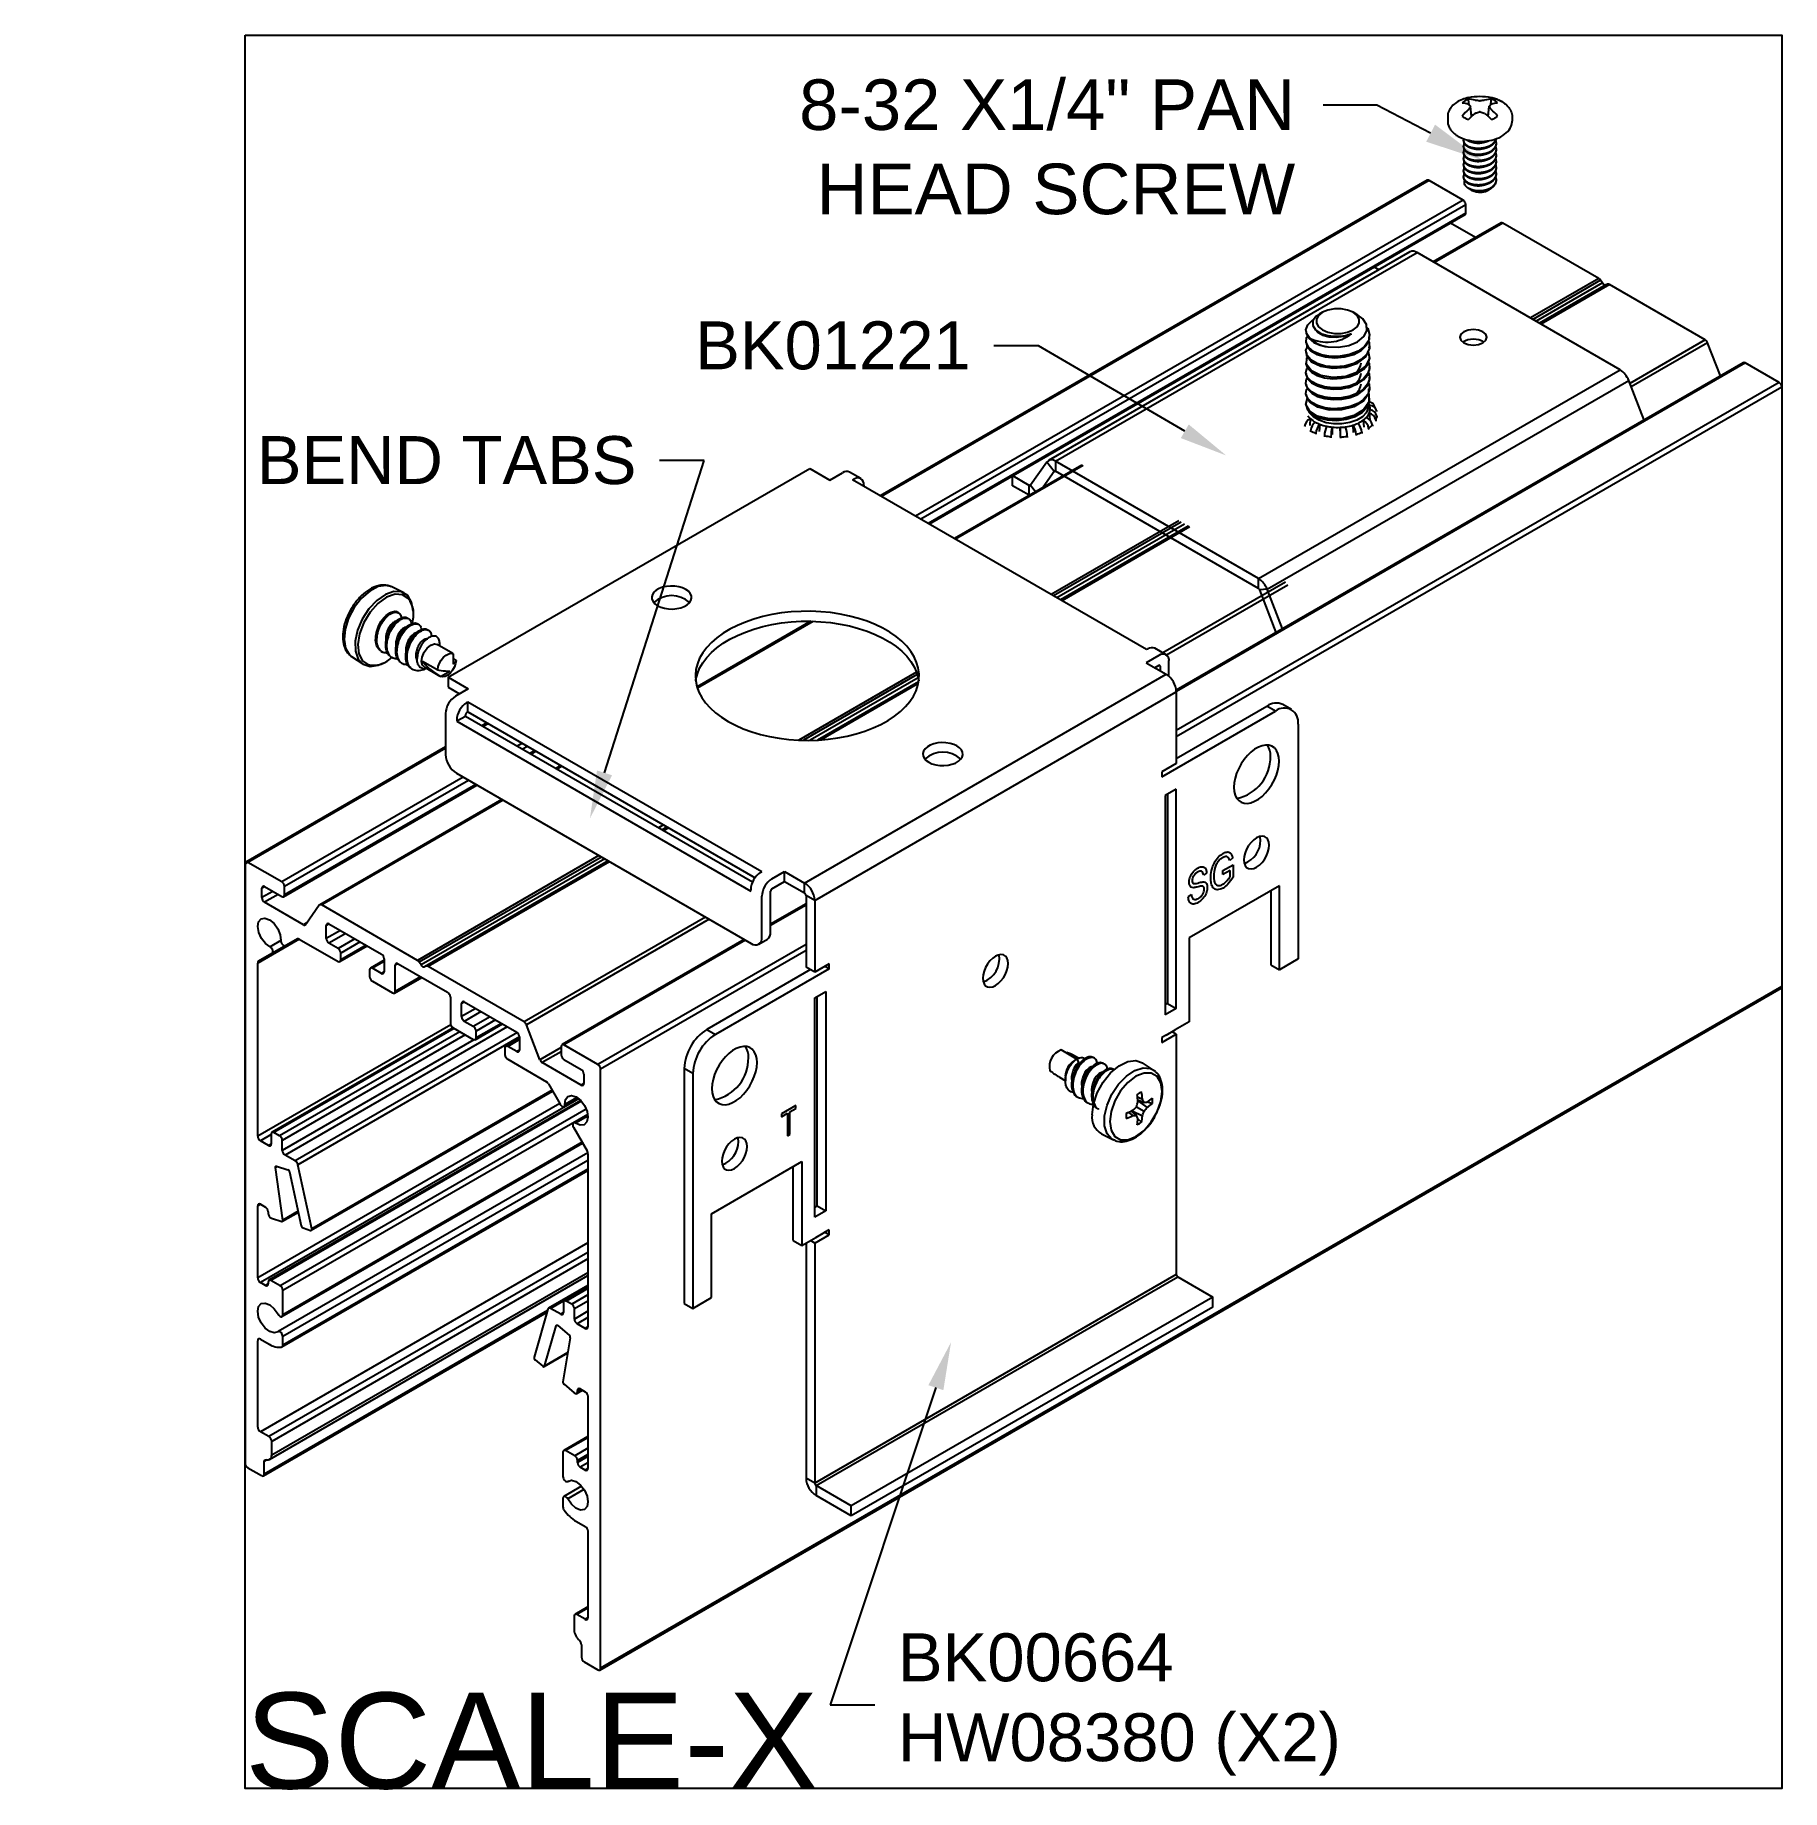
# Model space of a CAD drawing. Extents: x -0.82 to 6.01, y -6.86 to 0.
import ezdxf
from ezdxf import colors
from ezdxf.entities.mleader import LeaderData, LeaderLine
from ezdxf.math import Vec2, Vec3

# ---------------------------------------------------------------- set-up
doc = ezdxf.new("R2010")
doc.units = 0
doc.header["$LTSCALE"] = 0.5
doc.header["$MEASUREMENT"] = 0
for name, color, linetype in [('FAB DWG', 221, 'CONTINUOUS'), ('Hardware', 242, 'CONTINUOUS'), ('Housing', 150, 'CONTINUOUS'), ('Mounting', 4, 'CONTINUOUS')]:
    doc.layers.add(name, color=color, linetype=linetype)
doc.layers.add('Text-Unprinted', color=131, linetype='CONTINUOUS', plot=False)
doc.styles.add('LSAD_Standard', font='arial.ttf')

msp = doc.modelspace()

# ---------------------------------------------------------------- texts
at = {"layer": 'Text-Unprinted', "ltscale": 0.5, "transparency": 16777216, "style": 'LSAD_Standard'}
msp.add_attdef('SCALE-X', (0, -6.8586), 'XEffectiveScaleFactor', height=0.375, dxfattribs=at)

# ---------------------------------------------------------------- linework, layer by layer
at = {"layer": 'Hardware', "linetype": 'Continuous', "lineweight": 25, "transparency": 16777216, "extrusion": (4.71769e-15, 0.816497, 0.57735)}
for p, q in [((4.7035, -0.3191), (4.7035, -0.3364)), ((4.7973, -0.3179), (4.7927, -0.2784)), ((4.8025, -0.3132), (4.7964, -0.3097)), ((4.8627, -0.3097), (4.8566, -0.3132)), ((4.8618, -0.3179), (4.8663, -0.2784)), ((4.7651, -0.4138), (4.7651, -0.4108)), ((4.7651, -0.4376), (4.7651, -0.4346)), ((4.7651, -0.4614), (4.7651, -0.4584)), ((4.894, -0.4257), (4.894, -0.4227)), ((4.894, -0.4495), (4.894, -0.4465)), ((4.894, -0.4733), (4.894, -0.4703)), ((4.7651, -0.4852), (4.7651, -0.4823)), ((4.7651, -0.5091), (4.7651, -0.5061)), ((4.7651, -0.5329), (4.7651, -0.5299)), ((4.894, -0.4971), (4.894, -0.4942)), ((4.894, -0.521), (4.894, -0.518)), ((4.894, -0.5448), (4.894, -0.5418)), ((4.7651, -0.5567), (4.7651, -0.5537)), ((4.7943, -0.6048), (4.7851, -0.5994)), ((4.8617, -0.6065), (4.8642, -0.6051)), ((4.894, -0.5686), (4.894, -0.5657))]:
    msp.add_line(p, q, dxfattribs=at)
at = {"layer": 'Hardware', "linetype": 'Continuous', "lineweight": 25, "transparency": 16777216, "extrusion": (-4.71769e-15, 0.816497, 0.57735)}
msp.add_line((4.9556, -0.3191), (4.9556, -0.3364), dxfattribs=at)
at = {"layer": 'Hardware', "transparency": 16777216}
for p, q in [((0.621, -2.1812), (0.5744, -2.1582)), ((0.6, -2.2602), (0.5905, -2.2547)), ((0.6392, -2.2828), (0.6344, -2.28)), ((0.6785, -2.3055), (0.6737, -2.3027)), ((0.7178, -2.3282), (0.7129, -2.3254)), ((0.5122, -2.3442), (0.5171, -2.347)), ((0.5515, -2.3669), (0.5564, -2.3697)), ((0.5908, -2.3895), (0.5956, -2.3924)), ((0.8129, -2.4193), (0.7516, -2.3839)), ((0.7621, -2.3899), (0.7621, -2.3833)), ((0.414, -2.429), (0.4169, -2.4311)), ((0.4169, -2.4311), (0.4601, -2.4599)), ((0.5327, -2.4107), (0.5376, -2.4135)), ((0.572, -2.4334), (0.5769, -2.4362)), ((0.6113, -2.4561), (0.6162, -2.4589)), ((0.63, -2.4122), (0.6349, -2.415)), ((0.6945, -2.4487), (0.7538, -2.483)), ((0.8143, -2.4201), (0.8135, -2.4602)), ((0.8139, -2.4391), (0.8253, -2.4457)), ((0.6506, -2.4788), (0.6555, -2.4816)), ((0.7009, -2.4716), (0.7622, -2.507)), ((0.7648, -2.5085), (0.8003, -2.4884)), ((3.2506, -4.0038), (3.1913, -3.9696)), ((3.2135, -3.9797), (3.2107, -3.9808)), ((3.2596, -4.0023), (3.2365, -3.989)), ((3.2537, -4.0048), (3.244, -4.0104)), ((3.2537, -4.0048), (3.2592, -4.0192)), ((3.2857, -4.0089), (3.2809, -4.0061)), ((3.3218, -4.002), (3.3169, -3.9991)), ((3.325, -4.0316), (3.3201, -4.0288)), ((3.361, -4.0246), (3.3562, -4.0218)), ((3.5534, -4.0485), (3.5102, -4.0196)), ((3.1859, -4.0767), (3.2094, -4.0903)), ((3.2082, -4.0724), (3.2082, -4.0904)), ((3.3643, -4.0542), (3.3594, -4.0514)), ((3.2545, -4.1525), (3.2594, -4.1553)), ((3.2938, -4.1752), (3.2987, -4.178)), ((3.49, -4.1535), (3.5097, -4.1623)), ((3.4911, -4.1648), (3.516, -4.175)), ((3.4914, -4.169), (3.5288, -4.1941)), ((3.5301, -4.1723), (3.5488, -4.1786)), ((3.4551, -4.2139), (3.4725, -4.2265)), ((3.4655, -4.2091), (3.4867, -4.2257)), ((3.4692, -4.2074), (3.5097, -4.2272)), ((3.4867, -4.1919), (3.516, -4.2088)), ((3.4915, -4.2392), (3.5063, -4.2522)), ((3.3493, -4.2983), (3.3959, -4.3213))]:
    msp.add_line(p, q, dxfattribs=at)
at = {"layer": 'Hardware', "transparency": 16777216, "flags": 128}
for points in [[(0.5744, -2.1582), (0.5519, -2.1525), (0.5206, -2.1574), (0.4874, -2.1746), (0.4552, -2.2027), (0.4269, -2.2391), (0.4049, -2.2805), (0.3912, -2.3234), (0.3871, -2.3638), (0.3929, -2.3983), (0.408, -2.4237), (0.414, -2.429)], [(0.5825, -2.1763), (0.5492, -2.1877), (0.5154, -2.2111), (0.4842, -2.2444), (0.4582, -2.2846), (0.4398, -2.3281), (0.4306, -2.3711), (0.4314, -2.4098), (0.4422, -2.4407), (0.462, -2.4611), (0.4891, -2.4691), (0.521, -2.4641), (0.541, -2.4551)], [(0.5865, -2.1869), (0.5533, -2.1987), (0.5197, -2.2228), (0.489, -2.2571), (0.4642, -2.298), (0.4478, -2.3417), (0.4414, -2.3838), (0.4455, -2.4202), (0.4598, -2.4473), (0.4802, -2.4617)], [(0.6573, -2.2537), (0.6573, -2.2533), (0.6514, -2.2181), (0.636, -2.1922), (0.6123, -2.1778), (0.5825, -2.1763)], [(0.6384, -2.2032), (0.6161, -2.1888), (0.5865, -2.1869)], [(0.7009, -2.4716), (0.6941, -2.4644), (0.6905, -2.4504), (0.6927, -2.4326), (0.7004, -2.4141), (0.7123, -2.3977), (0.7264, -2.3863), (0.7406, -2.3816), (0.7516, -2.3839)], [(0.7538, -2.483), (0.7557, -2.4703), (0.7604, -2.4571), (0.7675, -2.4445), (0.7763, -2.4336), (0.7862, -2.4251), (0.7964, -2.4198), (0.806, -2.4181), (0.8143, -2.4201)], [(0.8253, -2.4457), (0.8234, -2.4583), (0.8187, -2.4715), (0.8117, -2.4841), (0.8029, -2.495), (0.7929, -2.5035), (0.7828, -2.5088), (0.7731, -2.5105), (0.7648, -2.5085)], [(3.3129, -4.223), (3.318, -4.1813), (3.3327, -4.1375), (3.3558, -4.0954), (3.3851, -4.0589), (3.4182, -4.0311), (3.4521, -4.0145), (3.4837, -4.0105), (3.5102, -4.0196)], [(3.3954, -4.3211), (3.39, -4.318), (3.3713, -4.2971), (3.3615, -4.266), (3.3615, -4.2277), (3.3713, -4.1853), (3.39, -4.1428), (3.416, -4.1039), (3.4469, -4.072), (3.4801, -4.05), (3.5125, -4.0399), (3.5412, -4.0424), (3.5538, -4.0487)], [(3.3821, -4.2494), (3.3871, -4.283), (3.4017, -4.3075), (3.4243, -4.3206), (3.4527, -4.3209), (3.4843, -4.3084), (3.5159, -4.2844), (3.5443, -4.2512), (3.5669, -4.2121), (3.5814, -4.1708), (3.5864, -4.1315), (3.5814, -4.0979), (3.5669, -4.0734), (3.5443, -4.0604), (3.5159, -4.0601), (3.4843, -4.0725), (3.4527, -4.0965), (3.4243, -4.1297), (3.4017, -4.1688), (3.3871, -4.2101), (3.3821, -4.2494)]]:
    msp.add_lwpolyline(points, dxfattribs=at)
at = {"layer": 'Hardware', "linetype": 'Continuous', "lineweight": 25, "transparency": 16777216, "extrusion": (7.03853e-17, 1.66533e-16, -1)}
msp.add_arc((-4.8295, -0.4375), 0.1981, 77.50512, 102.49488, dxfattribs=at)
at = {"layer": 'Hardware', "transparency": 16777216}
for centre, radius, start, end in [((0.5541, -2.2663), 0.1053, 339.86513, 36.76737), ((0.504, -2.3704), 0.0943, 255.39788, 319.06551), ((3.2139, -4.0339), 0.0681, 109.36289, 194.36534), ((3.284, -4.0748), 0.0759, 121.83056, 178.17482), ((2.959, -4.0465), 0.5473, 344.60081, 346.67742), ((3.5317, -4.1981), 0.0689, 111.63455, 128.36007), ((2.943, -4.2106), 0.55, 3.95969, 6.95017), ((3.0796, -4.1993), 0.4316, 4.92757, 8.69853), ((3.1792, -4.3366), 0.3736, 25.63131, 27.80988), ((3.4697, -3.7703), 0.4073, 276.52845, 278.33231), ((3.328, -3.8791), 0.3561, 304.30795, 308.30323), ((3.3531, -3.9457), 0.3042, 305.27724, 310.03829), ((3.4805, -4.1686), 0.069, 351.63859, 8.36141), ((3.3901, -4.2321), 0.0777, 173.20983, 238.35203), ((3.5147, -4.2277), 0.069, 171.63859, 188.36141), ((3.2311, -3.7116), 0.55, 293.04745, 296.03775), ((3.2897, -3.8356), 0.4316, 291.29885, 295.06972), ((3.097, -3.8076), 0.5473, 313.32198, 315.3986), ((3.4583, -3.8531), 0.3737, 272.1836, 274.36179), ((3.1132, -4.3879), 0.4072, 21.65981, 23.46418), ((3.1365, -4.2108), 0.3562, 351.69417, 355.68934), ((3.4635, -4.1982), 0.0689, 291.63455, 308.36007), ((3.2067, -4.1992), 0.3043, 349.95944, 354.72021), ((3.0983, -4.0738), 0.439, 339.55685, 342.09513), ((3.1903, -3.9145), 0.439, 317.90432, 320.44267)]:
    msp.add_arc(centre, radius, start, end, dxfattribs=at)
at = {"layer": 'Hardware', "linetype": 'Continuous', "lineweight": 25, "transparency": 16777216}
for centre, major_axis, ratio, start_param, end_param in [((4.8295, -0.2905), (-0.0827, 0), 0.57735, -0.9936, -0.577197), ((4.8305, -0.437), (-0.0852, 0.1788), 0.625473, -0.511675, -0.31702), ((4.8359, -0.4298), (-0.152, 0.1259), 0.801793, -0.941996, -0.854429), ((4.8232, -0.4298), (-0.152, -0.1259), 0.801793, -2.287164, -2.199597), ((4.8286, -0.437), (0.0852, 0.1788), 0.625473, 0.31702, 0.511675), ((4.8295, -0.2905), (-0.0827, 0), 0.57735, -2.356194, -2.147993), ((4.8295, -0.2905), (-0.0827, 0), 0.57735, -2.564396, -2.356194), ((4.8286, -0.437), (-0.0852, -0.1788), 0.625473, -2.177695, -1.983039), ((4.8295, -0.2905), (0.0827, 0), 0.57735, -2.564396, -2.356194), ((4.8295, -0.2905), (0.0827, 0), 0.57735, -2.356194, -2.147993), ((4.8143, -0.435), (-0.0315, -0.1949), 0.36159, -2.434796, -2.347229), ((4.8448, -0.435), (-0.0315, 0.1949), 0.36159, -0.794364, -0.706797), ((4.8305, -0.437), (-0.0852, 0.1788), 0.625473, -1.158553, -0.963898), ((4.8295, -0.2905), (0.0827, 0), 0.57735, -0.9936, -0.785398), ((4.8295, -0.2905), (0.0827, 0), 0.57735, -0.785398, -0.577197), ((4.8295, -0.588), (0.0455, 0), 0.57735, -2.407864, -1.957924), ((4.8295, -0.588), (0.0455, 0), 0.57735, -1.957924, -0.785398)]:
    msp.add_ellipse(centre, major_axis=major_axis, ratio=ratio, start_param=start_param, end_param=end_param, dxfattribs=at)
at = {"layer": 'Hardware', "linetype": 'Continuous', "lineweight": 25, "transparency": 16777216, "extrusion": (4.4325e-17, 2.31305e-16, -1)}
msp.add_ellipse((4.8286, -0.4381), major_axis=(0.1112, -0.1639), ratio=0.524834, start_param=-2.736974, end_param=-2.542319, dxfattribs=at)
at = {"layer": 'Hardware', "linetype": 'Continuous', "lineweight": 25, "transparency": 16777216, "extrusion": (8.47424e-17, 3.76166e-16, -1)}
msp.add_ellipse((4.8143, -0.4423), major_axis=(0.0596, -0.1882), ratio=0.260951, start_param=-2.633902, end_param=-2.546335, dxfattribs=at)
at = {"layer": 'Hardware', "linetype": 'Continuous', "lineweight": 25, "transparency": 16777216, "extrusion": (1.89592e-16, 2.31123e-16, -1)}
msp.add_ellipse((4.8448, -0.4423), major_axis=(0.0596, 0.1882), ratio=0.260951, start_param=-0.595258, end_param=-0.50769, dxfattribs=at)
at = {"layer": 'Hardware', "linetype": 'Continuous', "lineweight": 25, "transparency": 16777216, "extrusion": (-2.74017e-16, 3.87122e-16, -1)}
msp.add_ellipse((4.8305, -0.4381), major_axis=(0.1112, 0.1639), ratio=0.524834, start_param=-0.599273, end_param=-0.404618, dxfattribs=at)
at = {"layer": 'Hardware', "linetype": 'Continuous', "lineweight": 25, "transparency": 16777216, "extrusion": (-1.50977e-16, 3.70734e-16, -1)}
msp.add_ellipse((4.8305, -0.4381), major_axis=(0.1112, 0.1639), ratio=0.524834, start_param=-1.246151, end_param=-1.051496, dxfattribs=at)
at = {"layer": 'Hardware', "linetype": 'Continuous', "lineweight": 25, "transparency": 16777216, "extrusion": (-1.78082e-16, 2.81461e-16, -1)}
msp.add_ellipse((4.8359, -0.4475), major_axis=(0.1668, 0.1055), ratio=0.701155, start_param=-1.283341, end_param=-1.195773, dxfattribs=at)
at = {"layer": 'Hardware', "linetype": 'Continuous', "lineweight": 25, "transparency": 16777216, "extrusion": (-5.16895e-17, 2.29772e-16, -1)}
msp.add_ellipse((4.8232, -0.4475), major_axis=(0.1668, -0.1055), ratio=0.701155, start_param=-1.945819, end_param=-1.858252, dxfattribs=at)
at = {"layer": 'Hardware', "linetype": 'Continuous', "lineweight": 25, "transparency": 16777216, "extrusion": (9.02633e-17, 2.62469e-16, -1)}
msp.add_ellipse((4.8286, -0.4381), major_axis=(0.1112, -0.1639), ratio=0.524834, start_param=-2.090097, end_param=-1.895441, dxfattribs=at)
at = {"layer": 'Hardware', "linetype": 'Continuous', "lineweight": 25, "transparency": 16777216, "extrusion": (-7.32336e-17, 5.55112e-17, -1)}
msp.add_ellipse((4.8295, -0.5725), major_axis=(-0.0644, 0), ratio=0.57735, start_param=-2.126289, end_param=-1.331113, dxfattribs=at)
at = {"layer": 'Hardware', "transparency": 16777216}
for centre, major_axis, ratio, start_param, end_param in [((0.8097, -2.4759), (0.1203, -0.0564), 0.372929, 3.652588, 4.509445), ((3.1606, -4.0036), (0.0904, -0.0035), 0.350579, 0.102496, 0.959353), ((3.1606, -4.0036), (0.0986, -0.0869), 0.337713, 4.877792, 5.249992)]:
    msp.add_ellipse(centre, major_axis=major_axis, ratio=ratio, start_param=start_param, end_param=end_param, dxfattribs=at)
at = {"layer": 'Hardware', "linetype": 'Continuous', "lineweight": 25, "transparency": 16777216}
for points, knots in [([(4.7867, -0.2441), (4.7776, -0.2461), (4.769, -0.2487), (4.7527, -0.2552), (4.7451, -0.2591), (4.7314, -0.2681), (4.7253, -0.2732), (4.715, -0.2845), (4.7108, -0.2908), (4.705, -0.3045), (4.7035, -0.3118), (4.7035, -0.3191)], [2.722679, 2.722679, 2.722679, 2.722679, 2.963541, 2.963541, 3.204404, 3.204404, 3.445266, 3.445266, 3.686128, 3.686128, 3.926991, 3.926991, 3.926991, 3.926991]), ([(4.8281, -0.2572), (4.8285, -0.2572), (4.8289, -0.2573), (4.8293, -0.2573), (4.8297, -0.2573), (4.8302, -0.2573), (4.8306, -0.2572), (4.8307, -0.2572), (4.8308, -0.2572), (4.831, -0.2572)], [0, 0, 0, 0, 0.00003392832, 0.00003392832, 0.00003392832, 0.00006785849, 0.00006785849, 0.00006785849, 0.00007902941, 0.00007902941, 0.00007902941, 0.00007902941]), ([(4.9153, -0.2602), (4.9128, -0.2588), (4.9102, -0.2574), (4.9049, -0.2548), (4.9021, -0.2536), (4.8965, -0.2512), (4.8936, -0.2502), (4.8877, -0.2482), (4.8847, -0.2472), (4.8786, -0.2455), (4.8755, -0.2448), (4.8724, -0.2441)], [1.5707963, 1.5707963, 1.5707963, 1.5707963, 1.6545791, 1.6545791, 1.7383619, 1.7383619, 1.8221447, 1.8221447, 1.9059274, 1.9059274, 1.9897102, 1.9897102, 1.9897102, 1.9897102]), ([(4.8724, -0.2441), (4.8814, -0.2461), (4.8901, -0.2487), (4.9064, -0.2552), (4.914, -0.2591), (4.9276, -0.2681), (4.9337, -0.2732), (4.944, -0.2845), (4.9482, -0.2908), (4.954, -0.3045), (4.9556, -0.3118), (4.9556, -0.3191)], [2.722679, 2.722679, 2.722679, 2.722679, 2.963541, 2.963541, 3.204404, 3.204404, 3.445266, 3.445266, 3.686128, 3.686128, 3.926991, 3.926991, 3.926991, 3.926991]), ([(4.7035, -0.3364), (4.7035, -0.3412), (4.7041, -0.346), (4.7067, -0.3552), (4.7086, -0.3597), (4.7133, -0.3682), (4.7162, -0.3722), (4.7228, -0.3797), (4.7265, -0.3832), (4.7347, -0.3896), (4.7391, -0.3926), (4.7438, -0.3953)], [3.9269908, 3.9269908, 3.9269908, 3.9269908, 4.0840704, 4.0840704, 4.2411501, 4.2411501, 4.3982297, 4.3982297, 4.5553093, 4.5553093, 4.712389, 4.712389, 4.712389, 4.712389]), ([(4.7438, -0.3953), (4.754, -0.4012), (4.7656, -0.4059), (4.7905, -0.4127), (4.8038, -0.4149), (4.8306, -0.4165), (4.8441, -0.416), (4.8704, -0.4124), (4.883, -0.4092), (4.9064, -0.4005), (4.9171, -0.3949), (4.9352, -0.3814), (4.9427, -0.3735), (4.9524, -0.3565), (4.9551, -0.3477), (4.9556, -0.338), (4.9556, -0.3372), (4.9556, -0.3364)], [4.712389, 4.712389, 4.712389, 4.712389, 5.053801, 5.053801, 5.394191, 5.394191, 5.731891, 5.731891, 6.070286, 6.070286, 6.411985, 6.411985, 6.748759, 6.748759, 7.042339, 7.042339, 7.068583, 7.068583, 7.068583, 7.068583]), ([(4.7925, -0.2794), (4.7926, -0.2792), (4.7927, -0.2789), (4.7927, -0.2787), (4.7928, -0.2784), (4.7927, -0.2782), (4.7926, -0.278), (4.7926, -0.2779), (4.7925, -0.2778), (4.7925, -0.2778)], [0, 0, 0, 0, 0.00003392832, 0.00003392832, 0.00003392832, 0.00006785849, 0.00006785849, 0.00006785849, 0.00007902941, 0.00007902941, 0.00007902941, 0.00007902941]), ([(4.831, -0.3), (4.8306, -0.2999), (4.8302, -0.2998), (4.8297, -0.2998), (4.8293, -0.2998), (4.8289, -0.2998), (4.8285, -0.2999), (4.8284, -0.2999), (4.8282, -0.2999), (4.8281, -0.3)], [0, 0, 0, 0, 0.00003392832, 0.00003392832, 0.00003392832, 0.00006785849, 0.00006785849, 0.00006785849, 0.00007902941, 0.00007902941, 0.00007902941, 0.00007902941]), ([(4.8666, -0.2778), (4.8664, -0.278), (4.8664, -0.2782), (4.8663, -0.2784), (4.8663, -0.2787), (4.8664, -0.2789), (4.8665, -0.2792), (4.8665, -0.2792), (4.8666, -0.2793), (4.8666, -0.2794)], [0, 0, 0, 0, 0.00003392832, 0.00003392832, 0.00003392832, 0.00006785849, 0.00006785849, 0.00006785849, 0.00007902941, 0.00007902941, 0.00007902941, 0.00007902941]), ([(4.8142, -0.6086), (4.809, -0.6079), (4.8041, -0.6069), (4.7948, -0.6041), (4.7905, -0.6023), (4.7829, -0.5983), (4.7796, -0.596), (4.7743, -0.5909), (4.7722, -0.5883), (4.7695, -0.5826), (4.7689, -0.5797), (4.7691, -0.5745), (4.7696, -0.5722), (4.7705, -0.57)], [0, 0, 0, 0, 0.000439934, 0.000439934, 0.000879869, 0.000879869, 0.001319803, 0.001319803, 0.001759737, 0.001759737, 0.002199672, 0.002199672, 0.002545611, 0.002545611, 0.002545611, 0.002545611]), ([(4.7943, -0.6048), (4.7952, -0.6053), (4.7962, -0.6058), (4.8022, -0.6085), (4.8087, -0.6101), (4.8197, -0.6111), (4.8236, -0.6113), (4.8315, -0.6111), (4.8356, -0.6107), (4.8437, -0.6096), (4.8477, -0.6088), (4.8558, -0.6068), (4.8597, -0.6055), (4.8635, -0.6041)], [0.000540061, 0.000540061, 0.000540061, 0.000540061, 0.000672544, 0.000672544, 0.001345089, 0.001345089, 0.001681361, 0.001681361, 0.002017633, 0.002017633, 0.002353905, 0.002353905, 0.002690178, 0.002690178, 0.002690178, 0.002690178]), ([(4.8124, -0.6123), (4.8166, -0.6132), (4.821, -0.6137), (4.8301, -0.614), (4.8348, -0.6138), (4.8485, -0.6119), (4.8572, -0.6091), (4.8642, -0.6051)], [0, 0, 0, 0, 0.000376124, 0.000376124, 0.000752247, 0.000752247, 0.001504495, 0.001504495, 0.001504495, 0.001504495])]:
    msp.add_open_spline(points, degree=3, knots=knots, dxfattribs=at)
for points in [[(4.787, -0.2713), (4.7861, -0.2644), (4.7853, -0.2574), (4.7844, -0.2505)], [(4.7861, -0.2703), (4.7859, -0.2701), (4.7856, -0.2699), (4.7853, -0.2698)], [(4.811, -0.255), (4.8113, -0.2551), (4.8117, -0.2552), (4.8122, -0.2552)], [(4.8469, -0.2552), (4.8473, -0.2552), (4.8478, -0.2551), (4.8481, -0.255)], [(4.8721, -0.2713), (4.8729, -0.2644), (4.8738, -0.2574), (4.8747, -0.2505)], [(4.8738, -0.2698), (4.8735, -0.2699), (4.8732, -0.2701), (4.873, -0.2703)], [(4.7853, -0.2913), (4.7856, -0.291), (4.7859, -0.2906), (4.7861, -0.2903)], [(4.8122, -0.3054), (4.8117, -0.3056), (4.8113, -0.3058), (4.811, -0.3061)], [(4.8481, -0.3061), (4.8478, -0.3058), (4.8473, -0.3056), (4.8469, -0.3054)], [(4.873, -0.2903), (4.8732, -0.2906), (4.8735, -0.291), (4.8738, -0.2913)], [(4.8642, -0.6051), (4.8665, -0.6037), (4.8687, -0.6022), (4.8707, -0.6006)]]:
    msp.add_open_spline(points, degree=3, dxfattribs=at)
for points, weights in [([(4.7659, -0.4055), (4.7607, -0.4224), (4.784, -0.4341)], [0.975578927874, 0.879614233102, 1]), ([(4.7769, -0.409), (4.7801, -0.4113), (4.784, -0.4132)], [0.962812241747, 0.977691451424, 1]), ([(4.7651, -0.4138), (4.7651, -0.4276), (4.784, -0.437)], [0.949184032699, 0.900099577495, 1]), ([(4.7651, -0.4376), (4.7651, -0.4514), (4.784, -0.4609)], [0.949184032699, 0.900099577495, 1]), ([(4.7651, -0.4614), (4.7651, -0.4752), (4.784, -0.4847)], [0.949184032699, 0.900099577495, 1]), ([(4.7651, -0.4852), (4.7651, -0.4991), (4.784, -0.5085)], [0.949184032699, 0.900099577495, 1]), ([(4.7651, -0.5091), (4.7651, -0.5229), (4.784, -0.5324)], [0.949184032699, 0.900099577495, 1]), ([(4.7651, -0.5329), (4.7651, -0.5467), (4.784, -0.5562)], [0.949184032699, 0.900099577495, 1]), ([(4.7651, -0.5567), (4.7651, -0.5705), (4.784, -0.58)], [0.949184032699, 0.900099577495, 1]), ([(4.7961, -0.6044), (4.7961, -0.6044), (4.7961, -0.6044)], [0.989886497847, 0.989918345882, 0.989950211752]), ([(4.8635, -0.6041), (4.8698, -0.6014), (4.8751, -0.5979)], [0.94545110662, 0.933012701892, 0.933012701892])]:
    msp.add_rational_spline(points, weights, degree=2, dxfattribs=at)
for points, weights, knots in [([(4.7864, -0.4114), (4.8124, -0.423), (4.8462, -0.4159), (4.8481, -0.4155), (4.85, -0.415)], [0.986848991668, 0.872959828587, 1, 0.991854254441, 0.984699042499], [0.70905221, 0.70905221, 0.70905221, 0.72222222, 0.72222222, 0.72306668, 0.72306668, 0.72306668]), ([(4.8751, -0.4311), (4.8873, -0.423), (4.8918, -0.4124), (4.8933, -0.4089), (4.8937, -0.4053)], [0.933012701892, 0.933012701892, 1, 0.976625265815, 0.961406976413], [0.645833333, 0.645833333, 0.645833333, 0.652777778, 0.652777778, 0.655200992, 0.655200992, 0.655200992]), ([(4.8751, -0.4281), (4.8873, -0.42), (4.8918, -0.4094), (4.8926, -0.4075), (4.8931, -0.4055)], [0.933012701892, 0.933012701892, 1, 0.986870534718, 0.976314435783], [0.645833333, 0.645833333, 0.645833333, 0.652777778, 0.652777778, 0.654138884, 0.654138884, 0.654138884]), ([(4.7683, -0.4241), (4.7678, -0.425), (4.7673, -0.4259), (4.7577, -0.4447), (4.784, -0.4579)], [0.985918936542, 0.992544590089, 1, 0.866025403784, 1], [0.52700489, 0.52700489, 0.52700489, 0.52777778, 0.52777778, 0.54166667, 0.54166667, 0.54166667]), ([(4.7683, -0.448), (4.7678, -0.4488), (4.7673, -0.4498), (4.7577, -0.4685), (4.784, -0.4817)], [0.985918936542, 0.992544590089, 1, 0.866025403784, 1], [0.44367156, 0.44367156, 0.44367156, 0.44444444, 0.44444444, 0.45833333, 0.45833333, 0.45833333]), ([(4.7683, -0.4718), (4.7678, -0.4727), (4.7673, -0.4736), (4.7577, -0.4923), (4.784, -0.5055)], [0.985918936542, 0.992544590089, 1, 0.866025403784, 1], [0.36033822, 0.36033822, 0.36033822, 0.36111111, 0.36111111, 0.375, 0.375, 0.375]), ([(4.784, -0.4132), (4.8103, -0.4264), (4.8462, -0.4189), (4.856, -0.4168), (4.8646, -0.413)], [1, 0.866025403784, 1, 0.959445658921, 0.943443055661], [0.70833333, 0.70833333, 0.70833333, 0.72222222, 0.72222222, 0.72642641, 0.72642641, 0.72642641]), ([(4.784, -0.4341), (4.8103, -0.4473), (4.8462, -0.4397), (4.8629, -0.4362), (4.8751, -0.4281)], [1, 0.866025403784, 1, 0.933012701892, 0.933012701892], [0.625, 0.625, 0.625, 0.63888889, 0.63888889, 0.64583333, 0.64583333, 0.64583333]), ([(4.784, -0.437), (4.8103, -0.4502), (4.8462, -0.4427), (4.8629, -0.4392), (4.8751, -0.4311)], [1, 0.866025403784, 1, 0.933012701892, 0.933012701892], [0.625, 0.625, 0.625, 0.63888889, 0.63888889, 0.64583333, 0.64583333, 0.64583333]), ([(4.784, -0.4579), (4.8103, -0.4711), (4.8462, -0.4635), (4.8629, -0.46), (4.8751, -0.4519)], [1, 0.866025403784, 1, 0.933012701892, 0.933012701892], [0.54166667, 0.54166667, 0.54166667, 0.55555556, 0.55555556, 0.5625, 0.5625, 0.5625]), ([(4.784, -0.4609), (4.8103, -0.4741), (4.8462, -0.4665), (4.8629, -0.463), (4.8751, -0.4549)], [1, 0.866025403784, 1, 0.933012701892, 0.933012701892], [0.54166667, 0.54166667, 0.54166667, 0.55555556, 0.55555556, 0.5625, 0.5625, 0.5625]), ([(4.784, -0.4817), (4.8103, -0.4949), (4.8462, -0.4874), (4.8629, -0.4839), (4.8751, -0.4758)], [1, 0.866025403784, 1, 0.933012701892, 0.933012701892], [0.45833333, 0.45833333, 0.45833333, 0.47222222, 0.47222222, 0.47916667, 0.47916667, 0.47916667]), ([(4.784, -0.4847), (4.8103, -0.4979), (4.8462, -0.4904), (4.8629, -0.4869), (4.8751, -0.4787)], [1, 0.866025403784, 1, 0.933012701892, 0.933012701892], [0.45833333, 0.45833333, 0.45833333, 0.47222222, 0.47222222, 0.47916667, 0.47916667, 0.47916667]), ([(4.8022, -0.4193), (4.8199, -0.4252), (4.8413, -0.4202), (4.8438, -0.4196), (4.8463, -0.4189)], [0.968052637238, 0.884564475973, 1, 0.984807198575, 0.97306014316], [0.62692191, 0.62692191, 0.62692191, 0.63888889, 0.63888889, 0.6404639, 0.6404639, 0.6404639]), ([(4.8022, -0.4431), (4.8199, -0.449), (4.8413, -0.444), (4.8438, -0.4435), (4.8463, -0.4427)], [0.968052637238, 0.884564475973, 1, 0.984807198575, 0.97306014316], [0.54358858, 0.54358858, 0.54358858, 0.55555556, 0.55555556, 0.55713056, 0.55713056, 0.55713056]), ([(4.8022, -0.467), (4.8199, -0.4729), (4.8413, -0.4679), (4.8438, -0.4673), (4.8463, -0.4665)], [0.968052637238, 0.884564475973, 1, 0.984807198575, 0.97306014316], [0.46025524, 0.46025524, 0.46025524, 0.47222222, 0.47222222, 0.47379723, 0.47379723, 0.47379723]), ([(4.8751, -0.4519), (4.8873, -0.4438), (4.8918, -0.4333), (4.8962, -0.4228), (4.8919, -0.4122)], [0.933012701892, 0.933012701892, 1, 0.933632840941, 0.933018442868], [0.5625, 0.5625, 0.5625, 0.56944444, 0.56944444, 0.5763246, 0.5763246, 0.5763246]), ([(4.8751, -0.4549), (4.8873, -0.4468), (4.8918, -0.4363), (4.894, -0.4311), (4.894, -0.4257)], [0.933012701892, 0.933012701892, 1, 0.965925826289, 0.949184032699], [0.5625, 0.5625, 0.5625, 0.56944444, 0.56944444, 0.57297685, 0.57297685, 0.57297685]), ([(4.8751, -0.4758), (4.8873, -0.4677), (4.8918, -0.4571), (4.8962, -0.4467), (4.8919, -0.4361)], [0.933012701892, 0.933012701892, 1, 0.933632840941, 0.933018442868], [0.47916667, 0.47916667, 0.47916667, 0.48611111, 0.48611111, 0.49299127, 0.49299127, 0.49299127]), ([(4.8751, -0.4787), (4.8873, -0.4706), (4.8918, -0.4601), (4.894, -0.4549), (4.894, -0.4495)], [0.933012701892, 0.933012701892, 1, 0.965925826289, 0.949184032699], [0.47916667, 0.47916667, 0.47916667, 0.48611111, 0.48611111, 0.48964352, 0.48964352, 0.48964352]), ([(4.8751, -0.4996), (4.8873, -0.4915), (4.8918, -0.4809), (4.8962, -0.4705), (4.8919, -0.4599)], [0.933012701892, 0.933012701892, 1, 0.933632840941, 0.933018442868], [0.39583333, 0.39583333, 0.39583333, 0.40277778, 0.40277778, 0.40965793, 0.40965793, 0.40965793]), ([(4.8751, -0.5026), (4.8873, -0.4945), (4.8918, -0.4839), (4.894, -0.4787), (4.894, -0.4733)], [0.933012701892, 0.933012701892, 1, 0.965925826289, 0.949184032699], [0.39583333, 0.39583333, 0.39583333, 0.40277778, 0.40277778, 0.40631018, 0.40631018, 0.40631018]), ([(4.7683, -0.4956), (4.7678, -0.4965), (4.7673, -0.4974), (4.7577, -0.5162), (4.784, -0.5294)], [0.985918936542, 0.992544590089, 1, 0.866025403784, 1], [0.27700489, 0.27700489, 0.27700489, 0.27777778, 0.27777778, 0.29166667, 0.29166667, 0.29166667]), ([(4.7683, -0.5194), (4.7678, -0.5203), (4.7673, -0.5212), (4.7577, -0.54), (4.784, -0.5532)], [0.985918936542, 0.992544590089, 1, 0.866025403784, 1], [0.19367156, 0.19367156, 0.19367156, 0.19444444, 0.19444444, 0.20833333, 0.20833333, 0.20833333]), ([(4.7683, -0.5433), (4.7678, -0.5442), (4.7673, -0.5451), (4.7577, -0.5638), (4.784, -0.577)], [0.985918936542, 0.992544590089, 1, 0.866025403784, 1], [0.11033822, 0.11033822, 0.11033822, 0.11111111, 0.11111111, 0.125, 0.125, 0.125]), ([(4.784, -0.5055), (4.8103, -0.5187), (4.8462, -0.5112), (4.8629, -0.5077), (4.8751, -0.4996)], [1, 0.866025403784, 1, 0.933012701892, 0.933012701892], [0.375, 0.375, 0.375, 0.38888889, 0.38888889, 0.39583333, 0.39583333, 0.39583333]), ([(4.784, -0.5085), (4.8103, -0.5217), (4.8462, -0.5142), (4.8629, -0.5107), (4.8751, -0.5026)], [1, 0.866025403784, 1, 0.933012701892, 0.933012701892], [0.375, 0.375, 0.375, 0.38888889, 0.38888889, 0.39583333, 0.39583333, 0.39583333]), ([(4.784, -0.5294), (4.8103, -0.5426), (4.8462, -0.535), (4.8629, -0.5315), (4.8751, -0.5234)], [1, 0.866025403784, 1, 0.933012701892, 0.933012701892], [0.29166667, 0.29166667, 0.29166667, 0.30555556, 0.30555556, 0.3125, 0.3125, 0.3125]), ([(4.784, -0.5324), (4.8103, -0.5456), (4.8462, -0.538), (4.8629, -0.5345), (4.8751, -0.5264)], [1, 0.866025403784, 1, 0.933012701892, 0.933012701892], [0.29166667, 0.29166667, 0.29166667, 0.30555556, 0.30555556, 0.3125, 0.3125, 0.3125]), ([(4.784, -0.5532), (4.8103, -0.5664), (4.8462, -0.5589), (4.8629, -0.5554), (4.8751, -0.5472)], [1, 0.866025403784, 1, 0.933012701892, 0.933012701892], [0.20833333, 0.20833333, 0.20833333, 0.22222222, 0.22222222, 0.22916667, 0.22916667, 0.22916667]), ([(4.8022, -0.4908), (4.8199, -0.4967), (4.8413, -0.4917), (4.8438, -0.4911), (4.8463, -0.4903)], [0.968052637238, 0.884564475973, 1, 0.984807198575, 0.97306014316], [0.37692191, 0.37692191, 0.37692191, 0.38888889, 0.38888889, 0.3904639, 0.3904639, 0.3904639]), ([(4.8022, -0.5146), (4.8199, -0.5205), (4.8413, -0.5155), (4.8438, -0.5149), (4.8463, -0.5142)], [0.968052637238, 0.884564475973, 1, 0.984807198575, 0.97306014316], [0.29358858, 0.29358858, 0.29358858, 0.30555556, 0.30555556, 0.30713056, 0.30713056, 0.30713056]), ([(4.8022, -0.5384), (4.8199, -0.5443), (4.8413, -0.5394), (4.8438, -0.5388), (4.8463, -0.538)], [0.968052637238, 0.884564475973, 1, 0.984807198575, 0.97306014316], [0.21025524, 0.21025524, 0.21025524, 0.22222222, 0.22222222, 0.22379723, 0.22379723, 0.22379723]), ([(4.8751, -0.5234), (4.8873, -0.5153), (4.8918, -0.5048), (4.8962, -0.4943), (4.8919, -0.4837)], [0.933012701892, 0.933012701892, 1, 0.933632840941, 0.933018442868], [0.3125, 0.3125, 0.3125, 0.31944444, 0.31944444, 0.3263246, 0.3263246, 0.3263246]), ([(4.8751, -0.5264), (4.8873, -0.5183), (4.8918, -0.5077), (4.894, -0.5026), (4.894, -0.4971)], [0.933012701892, 0.933012701892, 1, 0.965925826289, 0.949184032699], [0.3125, 0.3125, 0.3125, 0.31944444, 0.31944444, 0.32297685, 0.32297685, 0.32297685]), ([(4.8751, -0.5472), (4.8873, -0.5391), (4.8918, -0.5286), (4.8962, -0.5181), (4.8919, -0.5075)], [0.933012701892, 0.933012701892, 1, 0.933632840941, 0.933018442868], [0.22916667, 0.22916667, 0.22916667, 0.23611111, 0.23611111, 0.24299127, 0.24299127, 0.24299127]), ([(4.8751, -0.5502), (4.8873, -0.5421), (4.8918, -0.5316), (4.894, -0.5264), (4.894, -0.521)], [0.933012701892, 0.933012701892, 1, 0.965925826289, 0.949184032699], [0.22916667, 0.22916667, 0.22916667, 0.23611111, 0.23611111, 0.23964352, 0.23964352, 0.23964352]), ([(4.8751, -0.5711), (4.8873, -0.563), (4.8918, -0.5524), (4.8962, -0.542), (4.8919, -0.5314)], [0.933012701892, 0.933012701892, 1, 0.933632840941, 0.933018442868], [0.14583333, 0.14583333, 0.14583333, 0.15277778, 0.15277778, 0.15965793, 0.15965793, 0.15965793]), ([(4.8751, -0.5741), (4.8873, -0.5659), (4.8918, -0.5554), (4.894, -0.5502), (4.894, -0.5448)], [0.933012701892, 0.933012701892, 1, 0.965925826289, 0.949184032699], [0.14583333, 0.14583333, 0.14583333, 0.15277778, 0.15277778, 0.15631018, 0.15631018, 0.15631018]), ([(4.784, -0.5562), (4.8103, -0.5694), (4.8462, -0.5618), (4.8629, -0.5583), (4.8751, -0.5502)], [1, 0.866025403784, 1, 0.933012701892, 0.933012701892], [0.20833333, 0.20833333, 0.20833333, 0.22222222, 0.22222222, 0.22916667, 0.22916667, 0.22916667]), ([(4.784, -0.577), (4.8103, -0.5902), (4.8462, -0.5827), (4.8629, -0.5792), (4.8751, -0.5711)], [1, 0.866025403784, 1, 0.933012701892, 0.933012701892], [0.125, 0.125, 0.125, 0.13888889, 0.13888889, 0.14583333, 0.14583333, 0.14583333]), ([(4.784, -0.58), (4.8103, -0.5932), (4.8462, -0.5857), (4.8629, -0.5822), (4.8751, -0.5741)], [1, 0.866025403784, 1, 0.933012701892, 0.933012701892], [0.125, 0.125, 0.125, 0.13888889, 0.13888889, 0.14583333, 0.14583333, 0.14583333]), ([(4.8022, -0.5623), (4.8199, -0.5682), (4.8413, -0.5632), (4.8438, -0.5626), (4.8463, -0.5618)], [0.968052637238, 0.884564475973, 1, 0.984807198575, 0.97306014316], [0.12692191, 0.12692191, 0.12692191, 0.13888889, 0.13888889, 0.1404639, 0.1404639, 0.1404639]), ([(4.8022, -0.5861), (4.8199, -0.592), (4.8413, -0.587), (4.8438, -0.5864), (4.8463, -0.5857)], [0.968052637238, 0.884564475973, 1, 0.984807198575, 0.97306014316], [0.04358858, 0.04358858, 0.04358858, 0.05555556, 0.05555556, 0.05713056, 0.05713056, 0.05713056]), ([(4.8496, -0.6083), (4.8456, -0.6098), (4.8413, -0.6108), (4.8265, -0.6143), (4.8124, -0.6123)], [0.958759271632, 0.974542126911, 1, 0.917326185191, 0.936686037184], [0.3016633, 0.3016633, 0.3016633, 0.3333333, 0.3333333, 0.436181, 0.436181, 0.436181]), ([(4.8142, -0.6086), (4.8303, -0.6099), (4.8462, -0.6065), (4.8629, -0.603), (4.8751, -0.5949)], [0.93312680063, 0.935777329568, 1, 0.933012701892, 0.933012701892], [0.04889771, 0.04889771, 0.04889771, 0.05555556, 0.05555556, 0.0625, 0.0625, 0.0625]), ([(4.8751, -0.5949), (4.8873, -0.5868), (4.8918, -0.5762), (4.8962, -0.5658), (4.8919, -0.5552)], [0.933012701892, 0.933012701892, 1, 0.933632840941, 0.933018442868], [0.0625, 0.0625, 0.0625, 0.06944444, 0.06944444, 0.0763246, 0.0763246, 0.0763246]), ([(4.8751, -0.5979), (4.8873, -0.5898), (4.8918, -0.5792), (4.894, -0.574), (4.894, -0.5686)], [0.933012701892, 0.933012701892, 1, 0.965925826289, 0.949184032699], [0.0625, 0.0625, 0.0625, 0.06944444, 0.06944444, 0.07297685, 0.07297685, 0.07297685])]:
    msp.add_rational_spline(points, weights, degree=2, knots=knots, dxfattribs=at)
at = {"layer": 'Hardware', "transparency": 16777216}
for points, knots in [([(0.5295, -2.1521), (0.5234, -2.1534), (0.5066, -2.1571), (0.4785, -2.172), (0.448, -2.1988), (0.4272, -2.2225), (0.4194, -2.2371), (0.4186, -2.2387)], [0, 0, 0, 0, 0.149888, 0.417813, 0.691683, 0.966122, 1, 1, 1, 1]), ([(0.5733, -2.1594), (0.5683, -2.1567), (0.5551, -2.1496), (0.5393, -2.1511), (0.5295, -2.1521)], [0, 0, 0, 0, 0.382556, 1, 1, 1, 1]), ([(0.4186, -2.2387), (0.412, -2.25), (0.3979, -2.274), (0.3852, -2.3139), (0.3802, -2.3543), (0.3854, -2.3891), (0.397, -2.4147), (0.4094, -2.4239), (0.4141, -2.4275)], [0, 0, 0, 0, 0.162928, 0.349512, 0.537778, 0.728947, 0.89663, 1, 1, 1, 1]), ([(0.5122, -2.3442), (0.5148, -2.3339), (0.5201, -2.3132), (0.5365, -2.285), (0.5569, -2.2641), (0.5768, -2.2543), (0.5904, -2.2528), (0.5944, -2.2574), (0.5948, -2.2578)], [0, 0, 0, 0, 0.194242, 0.393681, 0.585088, 0.782764, 0.980439, 1, 1, 1, 1]), ([(0.5171, -2.347), (0.5197, -2.3368), (0.5249, -2.316), (0.5414, -2.2878), (0.5617, -2.2672), (0.5822, -2.2564), (0.599, -2.2577), (0.6097, -2.2669), (0.6104, -2.2776), (0.6107, -2.281)], [0, 0, 0, 0, 0.153544, 0.311196, 0.462499, 0.618757, 0.775016, 0.926319, 1, 1, 1, 1]), ([(0.5969, -2.295), (0.5967, -2.2947), (0.5946, -2.2921), (0.5868, -2.2934), (0.5756, -2.3001), (0.5637, -2.3135), (0.555, -2.3313), (0.5497, -2.3509), (0.5505, -2.3626), (0.5509, -2.3682)], [0, 0, 0, 0, 0.016563, 0.184147, 0.35173, 0.513808, 0.682943, 0.847509, 1, 1, 1, 1]), ([(0.5515, -2.3669), (0.5541, -2.3566), (0.5594, -2.3358), (0.5758, -2.3077), (0.5962, -2.2868), (0.6161, -2.277), (0.6297, -2.2755), (0.6337, -2.2801), (0.6341, -2.2805)], [0, 0, 0, 0, 0.194242, 0.3936808, 0.5850877, 0.7827635, 0.9804393, 1, 1, 1, 1]), ([(0.5564, -2.3697), (0.559, -2.3594), (0.5642, -2.3387), (0.5807, -2.3105), (0.6009, -2.2898), (0.6215, -2.279), (0.6383, -2.2804), (0.6489, -2.2896), (0.6497, -2.3002), (0.65, -2.3037)], [0, 0, 0, 0, 0.153544, 0.311196, 0.462499, 0.618757, 0.775016, 0.926319, 1, 1, 1, 1]), ([(0.6299, -2.3169), (0.6287, -2.3168), (0.6243, -2.3163), (0.6147, -2.3231), (0.603, -2.3361), (0.5943, -2.3541), (0.5889, -2.3736), (0.5898, -2.3853), (0.5902, -2.3909)], [0, 0, 0, 0, 0.076709, 0.266361, 0.449782, 0.641191, 0.827428, 1, 1, 1, 1]), ([(0.5908, -2.3895), (0.5934, -2.3793), (0.5986, -2.3585), (0.6151, -2.3304), (0.6355, -2.3095), (0.6554, -2.2996), (0.669, -2.2981), (0.673, -2.3027), (0.6733, -2.3032)], [0, 0, 0, 0, 0.194242, 0.393681, 0.585088, 0.782764, 0.980439, 1, 1, 1, 1]), ([(0.5956, -2.3924), (0.5982, -2.3821), (0.6035, -2.3614), (0.62, -2.3332), (0.6402, -2.3125), (0.6608, -2.3017), (0.6776, -2.3031), (0.6882, -2.3123), (0.689, -2.3229), (0.6893, -2.3264)], [0, 0, 0, 0, 0.153544, 0.311196, 0.462499, 0.618757, 0.775016, 0.926319, 1, 1, 1, 1]), ([(0.63, -2.4122), (0.6327, -2.402), (0.6379, -2.3812), (0.6544, -2.3531), (0.6748, -2.3322), (0.6946, -2.3223), (0.7083, -2.3208), (0.7123, -2.3254), (0.7126, -2.3258)], [0, 0, 0, 0, 0.194242, 0.393681, 0.585088, 0.782764, 0.980439, 1, 1, 1, 1]), ([(0.6349, -2.415), (0.6375, -2.4048), (0.6428, -2.384), (0.6593, -2.3559), (0.6795, -2.3352), (0.7, -2.3244), (0.717, -2.3257), (0.728, -2.3359), (0.7288, -2.348), (0.7291, -2.3528)], [0, 0, 0, 0, 0.149379, 0.302754, 0.449953, 0.601972, 0.753992, 0.901191, 1, 1, 1, 1]), ([(0.533, -2.4103), (0.528, -2.4065), (0.5172, -2.3984), (0.5093, -2.3743), (0.5112, -2.3541), (0.5122, -2.3442)], [0, 0, 0, 0, 0.303869, 0.656529, 1, 1, 1, 1]), ([(0.5578, -2.4178), (0.5514, -2.4173), (0.5375, -2.4163), (0.5228, -2.4013), (0.5141, -2.3773), (0.5161, -2.357), (0.5171, -2.347)], [0, 0, 0, 0, 0.2187945, 0.4743599, 0.7406493, 1, 1, 1, 1]), ([(0.5723, -2.4329), (0.5673, -2.4292), (0.5565, -2.4211), (0.5486, -2.3969), (0.5505, -2.3768), (0.5515, -2.3669)], [0, 0, 0, 0, 0.303869, 0.656529, 1, 1, 1, 1]), ([(0.5971, -2.4405), (0.5906, -2.44), (0.5767, -2.439), (0.5621, -2.4239), (0.5534, -2.4), (0.5554, -2.3797), (0.5564, -2.3697)], [0, 0, 0, 0, 0.218794, 0.47436, 0.740649, 1, 1, 1, 1]), ([(0.6116, -2.4556), (0.6066, -2.4519), (0.5958, -2.4438), (0.5879, -2.4196), (0.5898, -2.3995), (0.5908, -2.3895)], [0, 0, 0, 0, 0.303869, 0.656529, 1, 1, 1, 1]), ([(0.6363, -2.4632), (0.6299, -2.4627), (0.616, -2.4617), (0.6014, -2.4466), (0.5926, -2.4226), (0.5946, -2.4024), (0.5956, -2.3924)], [0, 0, 0, 0, 0.218794, 0.47436, 0.740649, 1, 1, 1, 1]), ([(0.6755, -2.3403), (0.6753, -2.3401), (0.6731, -2.3375), (0.6654, -2.3388), (0.6542, -2.3454), (0.6423, -2.3589), (0.6336, -2.3767), (0.6282, -2.3963), (0.6291, -2.408), (0.6295, -2.4136)], [0, 0, 0, 0, 0.016563, 0.184147, 0.35173, 0.513808, 0.682943, 0.847509, 1, 1, 1, 1]), ([(0.7148, -2.363), (0.7146, -2.3628), (0.7124, -2.3601), (0.7047, -2.3615), (0.6934, -2.3681), (0.6816, -2.3815), (0.6727, -2.3995), (0.6678, -2.4192), (0.6674, -2.4361), (0.671, -2.4439), (0.6724, -2.4469)], [0, 0, 0, 0, 0.014875, 0.165375, 0.315875, 0.46143, 0.613324, 0.761113, 0.908903, 1, 1, 1, 1]), ([(0.7618, -2.3833), (0.7614, -2.3775), (0.7606, -2.3653), (0.7519, -2.3536), (0.7387, -2.3491), (0.7229, -2.3533), (0.7065, -2.3646), (0.6915, -2.3818), (0.6803, -2.4028), (0.6754, -2.419), (0.6741, -2.4275), (0.6739, -2.4289)], [0, 0, 0, 0, 0.118374, 0.25027, 0.382401, 0.506022, 0.628171, 0.750539, 0.864705, 0.977111, 1, 1, 1, 1]), ([(0.6509, -2.4783), (0.6459, -2.4746), (0.6351, -2.4665), (0.6272, -2.4423), (0.6291, -2.4222), (0.63, -2.4122)], [0, 0, 0, 0, 0.303869, 0.656529, 1, 1, 1, 1]), ([(0.7088, -2.4758), (0.7074, -2.4769), (0.6978, -2.4841), (0.6788, -2.488), (0.6565, -2.4846), (0.6406, -2.4695), (0.6319, -2.4453), (0.6339, -2.425), (0.6349, -2.415)], [0, 0, 0, 0, 0.034078, 0.228826, 0.423575, 0.612148, 0.808634, 1, 1, 1, 1]), ([(0.6739, -2.4289), (0.6729, -2.4335), (0.6709, -2.4437), (0.6731, -2.4578), (0.6798, -2.4695), (0.6909, -2.4762), (0.7012, -2.4782), (0.7076, -2.4762), (0.7088, -2.4758)], [0, 0, 0, 0, 0.159487, 0.351593, 0.546496, 0.746213, 0.950359, 1, 1, 1, 1]), ([(0.8253, -2.4457), (0.8249, -2.4465), (0.8233, -2.4497), (0.8204, -2.4546), (0.8171, -2.4588), (0.8138, -2.4601), (0.8135, -2.4602)], [0, 0, 0, 0, 0.1640535, 0.5980497, 0.9571453, 1, 1, 1, 1]), ([(0.7538, -2.483), (0.7553, -2.4832), (0.7681, -2.4851), (0.7846, -2.4879), (0.7976, -2.4883), (0.8003, -2.4884)], [0, 0, 0, 0, 0.092881, 0.810767, 1, 1, 1, 1]), ([(3.2391, -4.1348), (3.236, -4.1345), (3.2269, -4.1335), (3.216, -4.1232), (3.2085, -4.1058), (3.2076, -4.0835), (3.2125, -4.0599), (3.2226, -4.0374), (3.2359, -4.0188), (3.2468, -4.009), (3.2527, -4.0054), (3.2537, -4.0048)], [0, 0, 0, 0, 0.073143, 0.211806, 0.350715, 0.480679, 0.609095, 0.737741, 0.857764, 0.975937, 1, 1, 1, 1]), ([(3.2592, -4.0192), (3.2554, -4.0229), (3.2475, -4.0306), (3.2383, -4.0485), (3.2329, -4.0679), (3.2316, -4.0827), (3.2338, -4.0888), (3.2342, -4.0897)], [0, 0, 0, 0, 0.237622, 0.481843, 0.715873, 0.957852, 1, 1, 1, 1]), ([(3.2809, -4.0061), (3.2741, -4.0119), (3.2604, -4.0236), (3.2439, -4.0517), (3.2332, -4.0826), (3.231, -4.1133), (3.2387, -4.1373), (3.2474, -4.1508), (3.2545, -4.1524), (3.2546, -4.1525)], [0, 0, 0, 0, 0.165435, 0.335295, 0.498315, 0.666674, 0.835034, 0.998054, 1, 1, 1, 1]), ([(3.2857, -4.0089), (3.279, -4.0147), (3.2653, -4.0264), (3.2487, -4.0545), (3.238, -4.0854), (3.236, -4.1159), (3.2432, -4.1408), (3.2578, -4.1574), (3.2723, -4.1592), (3.2795, -4.1601)], [0, 0, 0, 0, 0.1430202, 0.2898668, 0.4307996, 0.5763481, 0.7218966, 0.8628294, 1, 1, 1, 1]), ([(3.2537, -4.0048), (3.2572, -4.0031), (3.265, -3.9992), (3.2753, -3.9984), (3.2799, -4.0017), (3.2821, -4.0033)], [0, 0, 0, 0, 0.307059, 0.676919, 1, 1, 1, 1]), ([(3.3201, -4.0288), (3.3134, -4.0345), (3.2997, -4.0463), (3.2831, -4.0744), (3.2725, -4.1053), (3.2703, -4.136), (3.278, -4.16), (3.2867, -4.1734), (3.2938, -4.1751), (3.2939, -4.1751)], [0, 0, 0, 0, 0.165435, 0.335295, 0.498315, 0.666674, 0.835034, 0.998054, 1, 1, 1, 1]), ([(3.3189, -4.0365), (3.316, -4.0358), (3.3104, -4.0342), (3.2985, -4.0409), (3.2868, -4.0535), (3.2775, -4.0712), (3.2721, -4.0906), (3.2709, -4.1053), (3.2731, -4.1114), (3.2735, -4.1123)], [0, 0, 0, 0, 0.163229, 0.323888, 0.484547, 0.649668, 0.807898, 0.971503, 1, 1, 1, 1]), ([(3.325, -4.0316), (3.3183, -4.0374), (3.3046, -4.0491), (3.288, -4.0772), (3.2773, -4.1081), (3.2753, -4.1386), (3.2825, -4.1635), (3.2971, -4.1801), (3.3116, -4.1819), (3.3188, -4.1828)], [0, 0, 0, 0, 0.14302, 0.289867, 0.4308, 0.576348, 0.721897, 0.862829, 1, 1, 1, 1]), ([(3.3169, -3.9992), (3.3117, -3.9975), (3.3015, -3.9941), (3.2877, -4.0021), (3.2809, -4.0061)], [0, 0, 0, 0, 0.503719, 1, 1, 1, 1]), ([(3.3327, -4.023), (3.3325, -4.0202), (3.3321, -4.01), (3.3224, -4.0005), (3.3063, -3.9973), (3.2925, -4.0051), (3.2857, -4.0089)], [0, 0, 0, 0, 0.111126, 0.4019144, 0.7049046, 1, 1, 1, 1]), ([(3.3561, -4.0219), (3.351, -4.0202), (3.3407, -4.0168), (3.327, -4.0248), (3.3201, -4.0288)], [0, 0, 0, 0, 0.503719, 1, 1, 1, 1]), ([(3.3719, -4.0456), (3.3718, -4.0428), (3.3714, -4.0327), (3.3616, -4.0232), (3.3455, -4.02), (3.3318, -4.0277), (3.325, -4.0316)], [0, 0, 0, 0, 0.111126, 0.4019144, 0.7049046, 1, 1, 1, 1]), ([(3.3954, -4.0446), (3.3903, -4.0429), (3.38, -4.0395), (3.3663, -4.0475), (3.3594, -4.0514)], [0, 0, 0, 0, 0.503719, 1, 1, 1, 1]), ([(3.4003, -4.0474), (3.3952, -4.0457), (3.3849, -4.0423), (3.3711, -4.0503), (3.3643, -4.0542)], [0, 0, 0, 0, 0.503719, 1, 1, 1, 1]), ([(3.3594, -4.0514), (3.3527, -4.0572), (3.339, -4.069), (3.3224, -4.0971), (3.3118, -4.1279), (3.3096, -4.1587), (3.3173, -4.1827), (3.326, -4.1961), (3.3331, -4.1978), (3.3331, -4.1978)], [0, 0, 0, 0, 0.165435, 0.335295, 0.498315, 0.666674, 0.835034, 0.998054, 1, 1, 1, 1]), ([(3.3582, -4.0592), (3.3553, -4.0584), (3.3497, -4.0569), (3.3378, -4.0636), (3.3261, -4.0762), (3.3168, -4.0938), (3.3114, -4.1133), (3.3102, -4.128), (3.3124, -4.1341), (3.3128, -4.135)], [0, 0, 0, 0, 0.163229, 0.323888, 0.484547, 0.649668, 0.807898, 0.971503, 1, 1, 1, 1]), ([(3.3643, -4.0542), (3.3576, -4.06), (3.3439, -4.0718), (3.3273, -4.0999), (3.3166, -4.1308), (3.3145, -4.1615), (3.3222, -4.1855), (3.3309, -4.1989), (3.3379, -4.2006), (3.338, -4.2006)], [0, 0, 0, 0, 0.165435, 0.335295, 0.498315, 0.666674, 0.835034, 0.998054, 1, 1, 1, 1]), ([(3.5593, -4.2278), (3.5651, -4.2164), (3.5778, -4.1918), (3.5877, -4.1521), (3.5896, -4.1126), (3.5809, -4.08), (3.5679, -4.058), (3.5564, -4.0519), (3.5531, -4.0502)], [0, 0, 0, 0, 0.167696, 0.36269, 0.55992, 0.76026, 0.931534, 1, 1, 1, 1]), ([(3.396, -4.3196), (3.4005, -4.3222), (3.4133, -4.3295), (3.4393, -4.329), (3.4704, -4.3198), (3.5023, -4.2998), (3.5318, -4.2702), (3.5515, -4.2448), (3.5585, -4.2296), (3.5593, -4.2278)], [0, 0, 0, 0, 0.090625, 0.256249, 0.426306, 0.606513, 0.790949, 0.975046, 1, 1, 1, 1])]:
    msp.add_open_spline(points, degree=3, knots=knots, dxfattribs=at)
at = {"layer": 'Housing', "transparency": 16777216}
for p, q in [((4.6234, -0.5676), (2.4845, -1.8024)), ((4.6306, -0.5685), (2.4889, -1.805)), ((4.7635, -0.6452), (4.6305, -0.5685)), ((4.7635, -0.6453), (2.6218, -1.8817)), ((4.7741, -0.6636), (2.6431, -1.894)), ((4.7741, -0.6963), (4.7741, -0.6636)), ((4.7741, -0.6963), (2.6713, -1.9103)), ((4.771, -0.7031), (2.6757, -1.9128)), ((4.9121, -0.7346), (4.6474, -0.8874)), ((4.9196, -0.7354), (4.6518, -0.8899)), ((4.8126, -0.792), (4.7148, -0.7356)), ((5.2946, -0.9518), (4.9196, -0.7354)), ((5.2946, -0.9518), (5.0268, -1.1064)), ((5.3014, -0.9586), (5.0361, -1.1118)), ((5.3085, -0.9696), (5.3014, -0.9586)), ((5.3085, -0.9696), (5.0491, -1.1193)), ((5.3221, -0.9775), (5.0628, -1.1272)), ((5.3292, -0.9747), (5.0639, -1.1278)), ((5.336, -0.9758), (5.0683, -1.1303)), ((5.3292, -0.9747), (5.3221, -0.9775)), ((5.711, -1.1922), (5.336, -0.9758)), ((5.711, -1.1922), (5.416, -1.3625)), ((5.7202, -1.2037), (5.4213, -1.3762)), ((5.7704, -1.3331), (5.7202, -1.2037)), ((5.8597, -1.2815), (3.6416, -2.5623)), ((5.867, -1.2823), (3.642, -2.5671)), ((6.0001, -1.3592), (5.8671, -1.2824)), ((6.0001, -1.3592), (3.6421, -2.7205)), ((6.0105, -1.3776), (3.6421, -2.745)), ((3.2722, -1.682), (2.7741, -1.9696)), ((3.2774, -1.6835), (2.778, -1.9718)), ((3.6525, -1.9), (3.153, -2.1883)), ((3.6617, -1.9053), (3.1623, -2.1937)), ((3.6748, -1.9129), (3.1753, -2.2012)), ((3.6884, -1.9207), (3.1889, -2.2091)), ((3.6895, -1.9214), (3.1901, -2.2098)), ((3.6939, -1.9239), (3.1944, -2.2123)), ((4.0689, -2.1404), (3.59, -2.4169)), ((4.0781, -2.1518), (3.6037, -2.4257)), ((2.2134, -2.2928), (1.768, -2.5499)), ((2.2216, -2.2931), (1.7696, -2.5541)), ((2.6266, -2.4923), (2.1663, -2.758)), ((2.6293, -2.5015), (2.1843, -2.7583)), ((2.633, -2.5144), (2.2101, -2.7585)), ((2.634, -2.5295), (2.239, -2.7576)), ((2.6337, -2.531), (2.2414, -2.7575)), ((2.6328, -2.5366), (2.2514, -2.7567)), ((0.9461, -2.6907), (0.9263, -2.7021)), ((0.9505, -2.6932), (0.9307, -2.7046)), ((0.784, -2.7893), (0, -3.2419)), ((0.784, -2.7842), (0.0031, -3.235)), ((1.0834, -2.7699), (1.0637, -2.7813)), ((1.1046, -2.7822), (1.0849, -2.7936)), ((1.1329, -2.7985), (1.1132, -2.8099)), ((1.1176, -2.8124), (1.1373, -2.8011)), ((1.2351, -2.8575), (1.2154, -2.8689)), ((1.2395, -2.8601), (1.2198, -2.8715)), ((0.8531, -2.9029), (0.1435, -3.3125)), ((0.151, -3.3704), (0.907, -2.934)), ((0.8743, -2.9152), (0.1541, -3.3309)), ((0.9026, -2.9315), (0.1541, -3.3635)), ((1.0048, -2.9905), (0.2922, -3.4019)), ((1.0092, -2.993), (0.2997, -3.4026)), ((1.6368, -3.0894), (1.6171, -3.1008)), ((1.6505, -3.0973), (1.6307, -3.1087)), ((1.6516, -3.098), (1.6319, -3.1093)), ((1.6559, -3.1005), (1.6362, -3.1119)), ((1.3842, -3.2095), (0.6747, -3.6191)), ((1.3935, -3.2149), (0.6815, -3.6259)), ((1.4065, -3.2224), (0.6886, -3.6369)), ((0, -3.2419), (0, -5.5854)), ((0.1435, -3.3125), (0.0106, -3.2358)), ((1.4201, -3.2303), (0.7022, -3.6447)), ((1.4213, -3.2309), (0.7093, -3.642)), ((1.4256, -3.2334), (0.7161, -3.643)), ((0.0764, -3.3309), (0.0658, -3.337)), ((0.0658, -3.3738), (0.0658, -3.337)), ((0.1082, -3.3493), (0.0658, -3.3738)), ((0.0764, -3.3309), (0.1435, -3.3697)), ((0.1294, -3.3615), (0.0764, -3.3921)), ((0.1541, -3.3635), (0.1541, -3.3309)), ((0.2282, -3.4798), (0.0764, -3.3921)), ((0.2905, -3.4035), (0.2374, -3.479)), ((0.6747, -3.6191), (0.2997, -3.4026)), ((2.1941, -3.3979), (2.0553, -3.4781)), ((2.1941, -3.403), (2.0553, -3.4831)), ((0.2427, -3.4714), (0.2282, -3.4798)), ((0.3282, -3.4763), (0.3176, -3.4824)), ((0.3176, -3.5339), (0.3176, -3.4824)), ((0.3282, -3.4763), (0.5333, -3.5947)), ((1.8006, -3.4499), (1.0911, -3.8595)), ((1.8151, -3.4583), (1.1003, -3.8709)), ((0.212, -3.5358), (0.0495, -3.6296)), ((0.2049, -3.5348), (0.0526, -3.6227)), ((0.1399, -3.5419), (0.098, -3.5661)), ((0.2049, -3.5348), (0.1062, -3.5918)), ((0.2047, -3.5349), (0.158, -3.5619)), ((0.158, -3.5619), (0.2045, -3.535)), ((0.212, -3.5358), (0.3636, -3.6233)), ((0.3728, -3.502), (0.3176, -3.5339)), ((0.394, -3.5143), (0.3282, -3.5522)), ((0.3636, -3.5726), (0.3282, -3.5522)), ((0.4294, -3.5347), (0.3636, -3.5726)), ((0.3711, -3.624), (0.4776, -3.5625)), ((0.4506, -3.5469), (0.3742, -3.591)), ((0.4732, -3.56), (0.3742, -3.6171)), ((1.9523, -3.5375), (1.2397, -3.9489)), ((1.9567, -3.54), (1.2472, -3.9496)), ((2.1941, -3.5565), (1.3801, -4.0264)), ((0.0495, -4.3069), (0.0495, -3.6296)), ((0.0526, -3.6227), (0.1062, -3.5918)), ((0.3742, -3.6171), (0.3742, -3.591)), ((0.5439, -3.6186), (0.4904, -3.6495)), ((0.5439, -3.6237), (0.4979, -3.6502)), ((0.5439, -3.613), (0.5439, -3.6645)), ((0.5983, -3.6322), (0.5877, -3.6383)), ((0.5983, -3.6322), (0.7924, -3.7442)), ((0.6886, -3.6369), (0.6815, -3.6259)), ((2.1941, -3.581), (1.3907, -4.0448)), ((0.4873, -3.6563), (0.4873, -3.6825)), ((0.5333, -3.6706), (0.4979, -3.6502)), ((0.4979, -3.7008), (0.5771, -3.7465)), ((0.5439, -3.6645), (0.5333, -3.6706)), ((0.5846, -3.7473), (0.6911, -3.6858)), ((0.5877, -3.7404), (0.5877, -3.6383)), ((0.6868, -3.6833), (0.5877, -3.7404)), ((0.7093, -3.642), (0.7022, -3.6447)), ((1.0911, -3.8595), (0.7161, -3.643)), ((0.803, -3.7626), (0.803, -3.8647)), ((1.3876, -6.3951), (6.0076, -3.7279)), ((6.0107, -3.7212), (1.3907, -6.3882)), ((0.8574, -3.7818), (0.8468, -3.7879)), ((0.8468, -3.8394), (0.8468, -3.7879)), ((0.902, -3.8075), (0.8468, -3.8394)), ((0.8574, -3.7818), (1.0625, -3.9002)), ((0.9232, -3.8198), (0.8574, -3.8577)), ((0.9586, -3.8402), (0.8928, -3.8781)), ((0.8043, -3.8712), (0.0495, -4.3069)), ((0.8133, -3.8829), (0.1056, -4.2915)), ((0.8177, -3.8854), (0.1131, -4.2922)), ((0.8397, -3.8981), (0.1351, -4.3049)), ((0.8609, -3.9103), (0.1457, -4.3232)), ((1.0257, -3.8789), (0.1563, -4.3808)), ((1.065, -3.9019), (0.1959, -4.4037)), ((0.8136, -3.8831), (0.8928, -3.9288)), ((0.8928, -3.8781), (0.8574, -3.8577)), ((0.9003, -3.9295), (1.0068, -3.868)), ((0.9798, -3.8524), (0.9034, -3.8965)), ((1.0024, -3.8655), (0.9034, -3.9226)), ((0.9034, -3.9226), (0.9034, -3.8965)), ((1.1533, -4.0077), (1.1003, -3.8709)), ((0.8951, -3.9298), (0.1457, -4.3624)), ((1.0731, -3.9179), (0.2061, -4.4184)), ((1.0165, -3.9618), (1.0165, -3.988)), ((1.0731, -3.9241), (1.0196, -3.955)), ((1.0731, -3.9292), (1.0271, -3.9557)), ((1.0625, -3.9761), (1.0271, -3.9557)), ((1.0731, -3.97), (1.0625, -3.9761)), ((1.0731, -3.9185), (1.0731, -3.97)), ((1.2366, -3.9597), (1.1533, -4.0077)), ((1.2366, -3.9764), (1.1625, -4.0192)), ((1.2366, -3.9558), (1.2366, -3.9884)), ((1.3801, -4.0264), (1.2472, -3.9496)), ((1.0271, -4.0063), (1.1787, -4.0938)), ((1.3144, -4.1068), (1.1625, -4.0192)), ((1.2472, -4.0068), (1.3144, -4.0456)), ((1.3907, -6.3882), (1.3907, -4.0448)), ((1.1862, -4.1018), (1.2328, -4.1823)), ((1.325, -4.1007), (1.3144, -4.1068)), ((1.325, -4.0639), (1.325, -4.1007)), ((1.2309, -4.1792), (0.0495, -4.8612)), ((1.3059, -4.1604), (0.0601, -4.8795)), ((1.3128, -4.1668), (0.0936, -4.8705)), ((1.3158, -4.1701), (0.1011, -4.8713)), ((0.2592, -4.675), (1.2027, -4.1303)), ((1.2007, -4.1268), (0.2606, -4.6694)), ((1.2478, -4.191), (1.3038, -4.1587)), ((1.2992, -4.1553), (1.2508, -4.1833)), ((1.3346, -4.2006), (0.1369, -4.8919)), ((1.3405, -4.2217), (0.1476, -4.9103)), ((1.3406, -4.2223), (1.2845, -4.2547)), ((1.3411, -4.228), (1.2928, -4.2559)), ((0.1025, -4.3008), (0.0601, -4.3253)), ((0.1025, -4.2983), (0.1025, -4.3375)), ((0.1351, -4.3049), (0.1131, -4.2922)), ((0.1457, -4.3624), (0.1457, -4.3232)), ((1.2845, -4.272), (1.3381, -4.3648)), ((0.0919, -4.3436), (0.0601, -4.3253)), ((0.1025, -4.3375), (0.0919, -4.3436)), ((1.3409, -4.372), (0.1294, -5.0714)), ((0.1444, -5.0128), (1.3203, -4.334)), ((1.3181, -4.3302), (0.1476, -5.006)), ((0.1959, -4.4037), (0.1563, -4.3808)), ((1.3412, -4.3753), (1.3412, -5.0526)), ((0.1258, -4.4251), (0.1187, -4.4292)), ((0.1475, -4.635), (0.1187, -4.4292)), ((0.1229, -4.4242), (0.1675, -4.4381)), ((0.1444, -5.1315), (1.3412, -4.4406)), ((1.3412, -4.4014), (0.1476, -5.0905)), ((1.3412, -4.4356), (0.1476, -5.1247)), ((0.1742, -4.4465), (0.2201, -4.6576)), ((0.2606, -4.6694), (0.2061, -4.4184)), ((0.0601, -4.5733), (0.0495, -4.5795)), ((0.0495, -4.8612), (0.0495, -4.5795)), ((0.0601, -4.5733), (0.0799, -4.5848)), ((0.0905, -4.6032), (0.0905, -4.6083)), ((0.1035, -4.6277), (0.1432, -4.64)), ((0.146, -4.6399), (0.2084, -4.6038)), ((0.2076, -4.6003), (0.1475, -4.635)), ((0.2268, -4.666), (0.2564, -4.6752)), ((1.3412, -4.7237), (0.0601, -5.4633)), ((1.3412, -4.7614), (0.0928, -5.4822)), ((1.3412, -4.7868), (0.1041, -5.5009)), ((0.0958, -5.5714), (1.3412, -4.8525)), ((0.1369, -4.8919), (0.1011, -4.8713)), ((1.3412, -4.8409), (0.1041, -5.5551)), ((0.0799, -4.891), (0.0601, -4.8795)), ((0.0905, -4.8849), (0.0799, -4.891)), ((0.0905, -4.8774), (0.0905, -4.8849)), ((0.1476, -5.006), (0.1476, -4.9103)), ((1.3412, -4.8908), (1.1873, -4.9796)), ((1.3412, -4.8958), (1.1948, -4.9803)), ((1.3412, -4.8973), (1.2482, -4.951)), ((1.3412, -4.9024), (1.2557, -4.9518)), ((1.3412, -4.9277), (1.2776, -4.9644)), ((0.0718, -5.6355), (1.1812, -4.9951)), ((1.183, -4.989), (0.075, -5.6286)), ((1.1846, -4.9833), (1.1301, -5.1714)), ((1.2345, -5.0032), (1.1948, -4.9803)), ((1.2451, -4.9971), (1.2345, -5.0032)), ((1.2451, -4.9579), (1.2451, -4.9971)), ((1.2776, -4.9644), (1.2557, -4.9518)), ((1.3412, -4.9522), (1.2882, -4.9828)), ((1.2882, -5.022), (1.2882, -4.9828)), ((1.3412, -4.9914), (1.2882, -5.022)), ((1.1707, -5.2063), (1.2165, -5.0482)), ((1.2204, -5.046), (1.2165, -5.0482)), ((1.2232, -5.0475), (1.2678, -5.0851)), ((1.3412, -5.0159), (1.2988, -5.0404)), ((1.3306, -5.0587), (1.2988, -5.0404)), ((1.3412, -5.0526), (1.3306, -5.0587)), ((0.0495, -5.4449), (0.0495, -5.1068)), ((0.0601, -5.1006), (0.0948, -5.1206)), ((0.1476, -5.1247), (0.1476, -5.0905)), ((1.2721, -5.0951), (1.2432, -5.2675)), ((1.1343, -5.182), (1.164, -5.207)), ((1.1692, -5.2083), (1.2621, -5.1547)), ((1.2623, -5.1534), (1.1707, -5.2063)), ((1.2475, -5.2775), (1.2872, -5.311)), ((1.2971, -5.3135), (1.3196, -5.3005)), ((1.3108, -5.2954), (1.3002, -5.3015)), ((1.3152, -5.2979), (1.3002, -5.3066)), ((1.3002, -5.3066), (1.3002, -5.3015)), ((1.3108, -5.2954), (1.3306, -5.3068)), ((1.3412, -5.3252), (1.3412, -5.6069)), ((0.0928, -5.4822), (0.0601, -5.4633)), ((1.3412, -5.4811), (1.2463, -5.5359)), ((1.3412, -5.4862), (1.2538, -5.5367)), ((0.1041, -5.5551), (0.1041, -5.5009)), ((1.2432, -5.5428), (1.2432, -5.6385)), ((1.2896, -5.5574), (1.2538, -5.5367)), ((1.3412, -5.5275), (1.2896, -5.5574)), ((1.3412, -5.552), (1.3002, -5.5757)), ((1.3412, -5.5595), (1.3002, -5.5832)), ((0.0106, -5.6037), (0.0643, -5.6348)), ((0.0864, -5.5732), (0.075, -5.5799)), ((0.075, -5.6286), (0.075, -5.5799)), ((1.3002, -5.5832), (1.3002, -5.5757)), ((1.3412, -5.584), (1.3108, -5.6016)), ((1.3306, -5.613), (1.3108, -5.6016)), ((1.3412, -5.6069), (1.3306, -5.613)), ((1.316, -5.6759), (1.2463, -5.7161)), ((1.2613, -5.6576), (1.2666, -5.6545)), ((1.2663, -5.6546), (1.2618, -5.6572)), ((1.3256, -5.6889), (1.2618, -5.7257)), ((1.2432, -5.723), (1.2432, -5.7572)), ((1.296, -5.8141), (1.3306, -5.8341)), ((1.3412, -5.8525), (1.3412, -6.1906)), ((1.3412, -6.1478), (1.2901, -6.1773)), ((1.3412, -6.1529), (1.2979, -6.1779)), ((1.3412, -6.1478), (1.3412, -6.1478)), ((1.3412, -6.1529), (1.3412, -6.1529)), ((1.2866, -6.1836), (1.2866, -6.2377)), ((1.3306, -6.1967), (1.2979, -6.1779)), ((1.3412, -6.1906), (1.3306, -6.1967)), ((1.3158, -6.2962), (1.3158, -6.3449)), ((1.3264, -6.3633), (1.3801, -6.3943))]:
    msp.add_line(p, q, dxfattribs=at)
at = {"layer": 'Housing', "ltscale": 0.5, "transparency": 16777216}
msp.add_line((6.0107, -1.3775), (6.0107, -3.7212), dxfattribs=at)
at = {"layer": 'Housing', "transparency": 16777216, "flags": 128}
for points in [[(0.098, -3.5661), (0.0799, -3.553), (0.0643, -3.5332), (0.0536, -3.5101), (0.0495, -3.4873), (0.0527, -3.4685), (0.0628, -3.4567), (0.0779, -3.4539), (0.0958, -3.4605), (0.1135, -3.4755), (0.1282, -3.4963), (0.1375, -3.5197), (0.1399, -3.5419)], [(0.1062, -3.5918), (0.1081, -3.5899), (0.1091, -3.587), (0.1092, -3.5833), (0.1084, -3.5793), (0.1066, -3.5752), (0.1041, -3.5714), (0.1011, -3.5683), (0.098, -3.5661)], [(0.1399, -3.5419), (0.1402, -3.5458), (0.1414, -3.5499), (0.1434, -3.5539), (0.1461, -3.5575), (0.1492, -3.5603), (0.1524, -3.562), (0.1554, -3.5626), (0.158, -3.5619)], [(1.2328, -4.1823), (1.2353, -4.186), (1.2384, -4.189), (1.2416, -4.1909), (1.2447, -4.1917), (1.2473, -4.1912), (1.2494, -4.1895), (1.2506, -4.1868), (1.2508, -4.1833)], [(1.2508, -4.1833), (1.2532, -4.1638), (1.2625, -4.1511), (1.2772, -4.1472), (1.2949, -4.1528), (1.3128, -4.1668), (1.328, -4.1871), (1.338, -4.2104), (1.3412, -4.233), (1.3372, -4.2511), (1.3264, -4.2619), (1.3108, -4.2636), (1.2928, -4.2559)], [(1.2928, -4.2559), (1.2896, -4.2544), (1.2866, -4.254), (1.2841, -4.2549), (1.2824, -4.257), (1.2815, -4.2601), (1.2816, -4.2638), (1.2826, -4.2679), (1.2845, -4.272)], [(0.1187, -4.4292), (0.1186, -4.428), (0.1187, -4.4268), (0.119, -4.4258), (0.1195, -4.425), (0.1202, -4.4244), (0.121, -4.4241), (0.1219, -4.424), (0.1229, -4.4242)], [(0.1432, -4.64), (0.1442, -4.6402), (0.1452, -4.6402), (0.146, -4.6398), (0.1467, -4.6393), (0.1472, -4.6385), (0.1475, -4.6375), (0.1476, -4.6363), (0.1475, -4.635)], [(0.2564, -4.6752), (0.2575, -4.6754), (0.2585, -4.6753), (0.2594, -4.6749), (0.26, -4.6742), (0.2605, -4.6733), (0.2608, -4.6722), (0.2608, -4.6709), (0.2606, -4.6694)], [(0.1289, -5.0717), (0.1145, -5.0762), (0.0969, -5.0712), (0.0789, -5.0576), (0.0635, -5.0375), (0.0531, -5.0143), (0.0495, -4.9916), (0.0531, -4.9732), (0.0635, -4.9619), (0.0789, -4.9597), (0.0969, -4.9668), (0.1145, -4.9821), (0.1289, -5.0032)], [(0.1289, -5.0032), (0.1314, -5.0071), (0.1343, -5.0102), (0.1375, -5.0124), (0.1407, -5.0135), (0.1435, -5.0133), (0.1457, -5.0119), (0.1471, -5.0093), (0.1476, -5.006)], [(1.1948, -4.9803), (1.1931, -4.9795), (1.1915, -4.979), (1.1899, -4.9789), (1.1885, -4.9791), (1.1872, -4.9797), (1.1861, -4.9806), (1.1852, -4.9818), (1.1846, -4.9833)], [(0.1476, -5.0905), (0.1471, -5.0866), (0.1457, -5.0824), (0.1435, -5.0785), (0.1407, -5.0751), (0.1375, -5.0725), (0.1343, -5.071), (0.1314, -5.0708), (0.1289, -5.0717)], [(1.2165, -5.0482), (1.2169, -5.0473), (1.2175, -5.0466), (1.2182, -5.0461), (1.2191, -5.0459), (1.22, -5.0459), (1.2211, -5.0462), (1.2222, -5.0467), (1.2232, -5.0475)], [(1.164, -5.207), (1.165, -5.2078), (1.1661, -5.2083), (1.1671, -5.2086), (1.1681, -5.2087), (1.169, -5.2084), (1.1697, -5.208), (1.1703, -5.2073), (1.1707, -5.2063)], [(1.2872, -5.311), (1.2896, -5.3127), (1.2919, -5.3138), (1.2942, -5.3142), (1.2962, -5.3139), (1.2979, -5.3129), (1.2991, -5.3113), (1.2999, -5.3092), (1.3002, -5.3066)], [(0.075, -5.5799), (0.0751, -5.5779), (0.0755, -5.5762), (0.0762, -5.5748), (0.0772, -5.5737), (0.0783, -5.5729), (0.0797, -5.5724), (0.0812, -5.5723), (0.0828, -5.5726)], [(1.2432, -5.6385), (1.2437, -5.6424), (1.2451, -5.6465), (1.2473, -5.6505), (1.2501, -5.6539), (1.2532, -5.6565), (1.2564, -5.658), (1.2594, -5.6582), (1.2618, -5.6572)], [(1.2618, -5.6572), (1.2762, -5.6528), (1.2939, -5.6578), (1.3118, -5.6714), (1.3272, -5.6914), (1.3376, -5.7147), (1.3412, -5.7373), (1.3376, -5.7558), (1.3272, -5.7671), (1.3118, -5.7693), (1.2939, -5.7622), (1.2762, -5.7468), (1.2618, -5.7257)], [(1.2618, -5.7257), (1.2594, -5.7219), (1.2564, -5.7188), (1.2532, -5.7166), (1.2501, -5.7155), (1.2473, -5.7157), (1.2451, -5.7171), (1.2437, -5.7196), (1.2432, -5.723)]]:
    msp.add_lwpolyline(points, dxfattribs=at)
at = {"layer": 'Housing', "transparency": 16777216}
for centre, radius, start, end in [((4.749, -0.6658), 0.0253, 21.18647, 38.81381), ((4.9152, -0.7415), 0.00758, 54.53419, 114.15595), ((5.2836, -0.9697), 0.021, 31.81619, 58.32162), ((5.3207, -0.9641), 0.0134, 203.99316, 276.01222), ((5.3315, -0.9824), 0.00802, 55.5987, 106.55857), ((5.6986, -1.2116), 0.023, 20.22675, 57.36244), ((5.8627, -1.2886), 0.00754, 54.38366, 114.30648), ((5.9876, -1.3786), 0.0231, 2.60621, 57.39379), ((0.0065, -3.2408), 0.00655, 50.79805, 189.2127), ((0.0722, -3.336), 0.00655, 50.79772, 189.21304), ((0.1311, -3.3319), 0.0231, 2.60471, 57.39529), ((0.0888, -3.3727), 0.0231, 182.60601, 237.39399), ((0.1477, -3.3646), 0.00655, 230.7949, 9.21585), ((0.2955, -3.4077), 0.0066, 50.75384, 139.46509), ((0.2324, -3.4747), 0.0066, 230.74968, 319.46926), ((0.3241, -3.4814), 0.00655, 50.7949, 189.21585), ((0.2076, -3.5419), 0.00754, 54.38165, 114.31395), ((0.3407, -3.5328), 0.0231, 182.60451, 237.39565), ((0.057, -3.6289), 0.00755, 125.69822, 185.61931), ((0.3512, -3.5921), 0.0231, 2.60543, 57.39457), ((0.3677, -3.6182), 0.00655, 230.79672, 9.21403), ((0.5209, -3.6141), 0.0231, 2.60452, 57.39548), ((0.5942, -3.6373), 0.00655, 50.79662, 189.21607), ((0.6636, -3.637), 0.021, 31.81619, 58.32162), ((0.7008, -3.6314), 0.0134, 203.99316, 276.01222), ((0.4938, -3.6553), 0.00655, 50.79805, 189.2127), ((0.5104, -3.6814), 0.0231, 182.60621, 237.39379), ((0.5374, -3.6655), 0.00655, 230.79447, 9.21579), ((0.7116, -3.6497), 0.00802, 55.5987, 106.55857), ((0.5813, -3.7415), 0.00655, 230.79805, 9.2127), ((0.78, -3.7637), 0.0231, 2.60601, 57.39399), ((0.8533, -3.7869), 0.00655, 50.79772, 189.21304), ((0.8699, -3.8383), 0.0231, 182.60601, 237.39416), ((0.826, -3.8636), 0.0231, 182.60621, 237.39379), ((0.8804, -3.8976), 0.0231, 2.60621, 57.39379), ((1.0501, -3.9196), 0.0231, 2.60601, 57.39399), ((1.0787, -3.8789), 0.023, 20.22675, 57.36244), ((0.8969, -3.9237), 0.00655, 230.79805, 9.2127), ((1.023, -3.9608), 0.00655, 50.79805, 189.2127), ((1.0666, -3.971), 0.00655, 230.79729, 9.21298), ((1.2431, -3.9547), 0.00655, 50.79805, 189.2127), ((1.0396, -3.9869), 0.0231, 182.60621, 237.39379), ((1.1749, -3.9998), 0.023, 200.22783, 237.36136), ((1.2596, -3.9874), 0.0231, 182.60601, 237.39399), ((1.3019, -4.065), 0.0231, 2.60452, 57.39548), ((1.3677, -4.0458), 0.0231, 2.60621, 57.39379), ((1.1673, -4.1122), 0.0216, 28.85555, 58.04547), ((1.3185, -4.1017), 0.00655, 230.7949, 9.21585), ((0.0725, -4.3059), 0.0231, 182.60603, 237.39401), ((0.109, -4.2973), 0.00655, 50.79644, 189.21425), ((0.1226, -4.3243), 0.0231, 2.60607, 57.39395), ((0.0961, -4.3386), 0.00655, 230.79764, 9.21299), ((0.1687, -4.3614), 0.0231, 182.60483, 237.39521), ((1.3196, -4.376), 0.0216, 1.95523, 31.14369), ((0.1628, -4.4487), 0.0116, 10.92472, 66.06129), ((0.1831, -4.4234), 0.0235, 12.2094, 57.06897), ((0.056, -4.5784), 0.00655, 50.7975, 189.21301), ((0.0675, -4.6042), 0.0231, 2.60601, 57.39407), ((0.1125, -4.6077), 0.022, 181.59005, 245.9373), ((0.2315, -4.6553), 0.0116, 190.92495, 246.06097), ((0.0725, -4.8601), 0.0231, 182.60601, 237.39399), ((0.097, -4.8764), 0.00655, 50.79642, 189.21628), ((0.0841, -4.8859), 0.00655, 230.79772, 9.21304), ((0.1245, -4.9114), 0.0231, 2.60513, 57.39487), ((1.2386, -4.9981), 0.00655, 230.79764, 9.21299), ((1.2515, -4.9568), 0.00655, 50.79495, 189.21574), ((1.2652, -4.9838), 0.0231, 2.60607, 57.39395), ((1.3112, -5.0209), 0.0231, 182.60454, 237.3955), ((1.3348, -5.0537), 0.00655, 230.79483, 9.21581), ((0.056, -5.1057), 0.00655, 50.79729, 189.21298), ((0.1352, -5.058), 0.0746, 237.19113, 275.76367), ((0.1409, -5.1257), 0.00671, 284.8997, 8.70755), ((1.2602, -5.0943), 0.0119, 356.17571, 50.42537), ((1.1415, -5.173), 0.0115, 171.81952, 231.19464), ((1.2551, -5.2683), 0.0119, 176.17608, 230.42349), ((1.3067, -5.3004), 0.00655, 50.7975, 189.21301), ((1.3182, -5.3262), 0.0231, 2.60451, 57.39557), ((0.0725, -5.4439), 0.0231, 182.60609, 237.39456), ((0.0778, -5.504), 0.0265, 6.61715, 55.51807), ((0.0876, -5.5567), 0.0166, 253.21827, 5.67728), ((1.2496, -5.5418), 0.00655, 50.79751, 189.21324), ((1.2772, -5.5768), 0.0231, 2.60591, 57.39409), ((0.023, -5.5843), 0.0231, 182.60583, 237.39417), ((1.3232, -5.5821), 0.0231, 182.60601, 237.39399), ((1.3348, -5.6079), 0.00655, 230.7949, 9.21585), ((0.0685, -5.6297), 0.00655, 230.79734, 9.21341), ((1.266, -5.7561), 0.0229, 182.54657, 218.33674), ((1.3828, -5.671), 0.1673, 216.39049, 238.74992), ((1.3182, -5.8535), 0.0231, 2.60451, 57.39565), ((1.2937, -6.1836), 0.00709, 53.37529, 180.2364), ((1.3509, -6.2316), 0.0645, 185.42431, 228.22888), ((1.3348, -6.1917), 0.00655, 230.7943, 9.21451), ((1.2923, -6.2974), 0.0235, 2.93574, 48.4654), ((1.3388, -6.3439), 0.0231, 182.60434, 237.39566), ((1.3843, -6.3893), 0.00655, 230.79734, 9.21341)]:
    msp.add_arc(centre, radius, start, end, dxfattribs=at)
for points, knots in [([(4.6305, -0.5685), (4.6299, -0.5681), (4.6286, -0.5675), (4.6266, -0.567), (4.6247, -0.5671), (4.6235, -0.5675), (4.623, -0.5678)], [0, 0, 0, 0, 0.288115, 0.54822, 0.782232, 1, 1, 1, 1]), ([(4.7688, -0.6499), (4.7684, -0.6495), (4.7668, -0.6477), (4.765, -0.6461), (4.7635, -0.6452)], [0, 0, 0, 0, 0.266923, 1, 1, 1, 1]), ([(4.7741, -0.6636), (4.7741, -0.6631), (4.7739, -0.6607), (4.7733, -0.6584), (4.7727, -0.6567)], [0, 0, 0, 0, 0.231066, 1, 1, 1, 1]), ([(4.771, -0.7031), (4.7715, -0.7029), (4.7724, -0.7021), (4.7734, -0.7005), (4.774, -0.6985), (4.7741, -0.697), (4.7741, -0.6963)], [0, 0, 0, 0, 0.217767, 0.451778, 0.711884, 1, 1, 1, 1]), ([(6.0076, -3.7279), (6.0081, -3.7276), (6.009, -3.7268), (6.01, -3.7252), (6.0106, -3.7232), (6.0107, -3.7218), (6.0107, -3.721)], [0, 0, 0, 0, 0.217767, 0.451778, 0.711884, 1, 1, 1, 1])]:
    msp.add_open_spline(points, degree=3, knots=knots, dxfattribs=at)
at = {"layer": 'Mounting', "linetype": 'Continuous', "lineweight": 25, "transparency": 16777216}
for p, q in [((4.5561, -0.848), (3.1419, -1.6645)), ((3.1698, -1.6672), (4.584, -0.8508)), ((5.3775, -1.3089), (4.584, -0.8508)), ((4.4347, -0.9181), (4.4167, -0.9077)), ((4.2139, -1.0843), (4.2013, -1.0916)), ((4.3519, -1.095), (4.3335, -1.0843)), ((4.3982, -1.18), (4.3982, -1.175)), ((4.3982, -1.2209), (4.3982, -1.2158)), ((4.3982, -1.2617), (4.3982, -1.2566)), ((4.3982, -1.3025), (4.3982, -1.2974)), ((3.9633, -2.1253), (5.3775, -1.3089)), ((3.9975, -2.1678), (5.4117, -1.3514)), ((4.3982, -1.3434), (4.3982, -1.3382)), ((5.4716, -1.5057), (5.4117, -1.3514)), ((4.3982, -1.3842), (4.3982, -1.3791)), ((4.3982, -1.425), (4.3982, -1.4199)), ((4.4007, -1.4345), (4.4008, -1.4366)), ((4.1663, -1.5), (4.1638, -1.5277)), ((4.3735, -1.5063), (4.3758, -1.5341)), ((4.3966, -1.479), (4.3993, -1.5055)), ((4.4012, -1.4666), (4.4001, -1.4568)), ((4.4223, -1.5054), (4.4227, -1.5095)), ((4.4245, -1.4686), (4.4249, -1.4727)), ((4.4265, -1.4901), (4.4269, -1.4942)), ((4.1673, -1.5476), (4.167, -1.5518)), ((4.1881, -1.5573), (4.1878, -1.5616)), ((4.2029, -1.5219), (4.2012, -1.5501)), ((4.2213, -1.5671), (4.2212, -1.5714)), ((4.2471, -1.571), (4.247, -1.5754)), ((4.2517, -1.5333), (4.2512, -1.5617)), ((4.2825, -1.5342), (4.2827, -1.5627)), ((4.2844, -1.5722), (4.2844, -1.5765)), ((4.3107, -1.5698), (4.3108, -1.5741)), ((4.3332, -1.5259), (4.3345, -1.5541)), ((4.3456, -1.562), (4.3458, -1.5663)), ((4.368, -1.5536), (4.3682, -1.5579)), ((4.3944, -1.5384), (4.3947, -1.5426)), ((4.4089, -1.5255), (4.4093, -1.5297)), ((0.7949, -2.5121), (2.2091, -1.6957)), ((2.2091, -1.6957), (2.2872, -1.7408)), ((2.2872, -1.7408), (2.3366, -1.7122)), ((2.4084, -1.7348), (2.3645, -1.7095)), ((3.1357, -1.6703), (3.0719, -1.7609)), ((3.1649, -1.7067), (3.1216, -1.7683)), ((3.1649, -1.7067), (3.1357, -1.6703)), ((3.1649, -1.7067), (3.167, -1.7055)), ((3.9633, -2.1253), (3.1698, -1.6672)), ((3.1698, -1.6672), (3.1698, -1.7062)), ((3.9633, -2.1643), (3.1698, -1.7062)), ((2.3763, -1.74), (2.3805, -1.7375)), ((3.526, -2.4037), (2.3763, -1.74)), ((2.4199, -1.7603), (2.4199, -1.7652)), ((3.0014, -1.7625), (3.0014, -1.7247)), ((3.0665, -1.8001), (3.0014, -1.7625)), ((3.067, -1.7614), (3.0025, -1.7241)), ((3.067, -1.7614), (3.0748, -1.7569)), ((3.067, -1.7998), (3.067, -1.7614)), ((3.0719, -1.7609), (3.0917, -1.7856)), ((3.9633, -2.1643), (3.9633, -2.1253)), ((3.9975, -2.1678), (3.9682, -2.1704)), ((4.0327, -2.3365), (3.9682, -2.1704)), ((4.0574, -2.3221), (3.9975, -2.1678)), ((3.5302, -2.4013), (3.526, -2.4037)), ((3.602, -2.4238), (3.5581, -2.3985)), ((3.5741, -2.4266), (3.5246, -2.4551)), ((3.5246, -2.4551), (3.6027, -2.5002)), ((3.5741, -2.4656), (3.5584, -2.4746)), ((3.5797, -2.4869), (3.5797, -2.4689)), ((3.6135, -2.5084), (3.6135, -2.4494)), ((0.7949, -2.5121), (0.873, -2.5572)), ((0.7949, -2.5121), (0.7949, -2.5511)), ((2.1885, -3.3166), (3.6027, -2.5002)), ((0.7949, -2.5511), (0.8391, -2.5767)), ((0.873, -2.5572), (0.8235, -2.5857)), ((2.2279, -3.3849), (3.6421, -2.5685)), ((3.6421, -2.5685), (3.6421, -2.8487)), ((0.784, -2.6541), (0.784, -2.8141)), ((0.8617, -2.6647), (0.8279, -2.6842)), ((0.8617, -2.6647), (0.8617, -2.6599)), ((1.9847, -3.313), (0.8617, -2.6647)), ((0.8715, -2.6086), (0.8673, -2.611)), ((0.8673, -2.6501), (0.8715, -2.6476)), ((0.8715, -2.6476), (0.8715, -2.6086)), ((2.0213, -3.2724), (0.8715, -2.6086)), ((0.8715, -2.6476), (1.9946, -3.2959)), ((3.5858, -2.9007), (4.0302, -2.6442)), ((3.6421, -2.8292), (3.9964, -2.6247)), ((4.0302, -2.6442), (3.9964, -2.6247)), ((4.0927, -2.638), (4.0589, -2.6185)), ((0.8279, -2.6794), (0.8279, -2.6842)), ((0.8279, -2.6842), (1.9776, -3.348)), ((4.1186, -2.6952), (4.1186, -3.6138)), ((3.6421, -2.8487), (3.5858, -2.8812)), ((3.5858, -2.8812), (3.5858, -2.9007)), ((0.8265, -2.8876), (1.979, -3.5529)), ((0.8265, -2.8876), (1.979, -3.5529)), ((3.6416, -2.9502), (3.5992, -2.9747)), ((3.6416, -3.8075), (3.6416, -2.9502)), ((3.5992, -2.9747), (3.5992, -3.832)), ((3.6078, -2.9697), (3.6078, -3.788)), ((3.863, -3.2186), (3.8511, -3.2289)), ((2.0171, -3.2748), (2.0213, -3.2724)), ((2.0609, -3.3001), (2.1104, -3.2715)), ((2.1104, -3.2715), (2.1885, -3.3166)), ((2.1104, -3.3106), (2.1104, -3.2715)), ((3.7605, -3.2777), (3.7486, -3.2863)), ((3.8244, -3.2683), (3.8645, -3.2452)), ((3.8526, -3.2675), (3.8244, -3.2837)), ((3.8244, -3.2837), (3.8244, -3.2683)), ((3.8526, -3.2917), (3.8526, -3.2675)), ((3.8645, -3.2452), (3.8645, -3.2935)), ((1.9776, -3.348), (1.9776, -3.3431)), ((2.0553, -3.5089), (2.0553, -3.3489)), ((2.0609, -3.3391), (2.1104, -3.3106)), ((2.1104, -3.3106), (2.1885, -3.3556)), ((2.1885, -3.3556), (2.1885, -3.3166)), ((3.6892, -3.3704), (3.701, -3.3618)), ((4.0461, -3.3274), (3.6925, -3.5315)), ((4.0123, -3.3469), (4.0123, -3.6362)), ((4.0461, -3.6557), (4.0461, -3.3274)), ((2.0215, -3.5284), (2.0215, -3.3684)), ((2.2279, -3.3849), (2.1941, -3.3654)), ((2.1941, -3.3654), (2.1941, -3.6456)), ((2.2279, -3.3849), (2.2279, -3.6651)), ((2.009, -3.5559), (2.0428, -3.5364)), ((3.6925, -3.5315), (3.6925, -3.8598)), ((2.2843, -3.6326), (2.2279, -3.6651)), ((2.2843, -3.6521), (2.2843, -3.6326)), ((4.0123, -3.6362), (4.0461, -3.6557)), ((4.1186, -3.6138), (4.0461, -3.6557)), ((2.211, -3.6553), (1.806, -3.8891)), ((2.2843, -3.6521), (1.8398, -3.9086)), ((2.2279, -3.6651), (2.1941, -3.6456)), ((2.2843, -3.6521), (2.2674, -3.6423)), ((2.2284, -3.766), (2.2709, -3.7415)), ((2.2284, -4.6233), (2.2284, -3.766)), ((2.2371, -4.5793), (2.2371, -3.761)), ((2.2709, -3.7415), (2.2709, -4.5988)), ((3.6078, -3.788), (3.5992, -3.793)), ((3.6416, -3.8075), (3.5992, -3.832)), ((3.6078, -3.788), (3.6416, -3.8075)), ((1.806, -3.8891), (1.8398, -3.9086)), ((3.5858, -3.9409), (3.6421, -3.9084)), ((3.6027, -3.9117), (3.5858, -3.9214)), ((3.6027, -3.9117), (3.6381, -3.8912)), ((3.6421, -3.9084), (3.6252, -3.8986)), ((3.6925, -3.8598), (3.6381, -3.8912)), ((3.6421, -3.9084), (3.6421, -4.8477)), ((3.5858, -3.9214), (3.5858, -3.9409)), ((1.7515, -4.0617), (1.7177, -4.0422)), ((1.7177, -4.0422), (1.7177, -4.9608)), ((1.7515, -4.0617), (1.7515, -4.9803)), ((2.1538, -4.1872), (2.0981, -4.2194)), ((2.0981, -4.231), (2.1215, -4.2175)), ((2.0981, -4.2194), (2.0981, -4.231)), ((2.1215, -4.2175), (2.1215, -4.305)), ((2.1304, -4.2123), (2.1538, -4.1988)), ((2.1304, -4.2998), (2.1304, -4.2123)), ((2.1538, -4.1988), (2.1538, -4.1872)), ((2.1215, -4.305), (2.1304, -4.2998)), ((1.8239, -4.6102), (2.1775, -4.4061)), ((2.1437, -4.7149), (2.1437, -4.4257)), ((2.1775, -4.4061), (2.1775, -4.7344)), ((2.2284, -4.5843), (2.2371, -4.5793)), ((2.2709, -4.5988), (2.2284, -4.6233)), ((2.2371, -4.5793), (2.2709, -4.5988)), ((1.8239, -4.9385), (1.8239, -4.6102)), ((2.1437, -4.7149), (2.1775, -4.7344)), ((2.1775, -4.7344), (2.2319, -4.703)), ((2.1941, -4.7248), (2.1941, -5.6446)), ((2.2279, -4.7248), (2.211, -4.715)), ((2.2279, -4.7248), (2.2843, -4.6923)), ((2.2279, -4.7248), (2.2279, -5.6641)), ((2.2319, -4.703), (2.2674, -4.6825)), ((2.2843, -4.6728), (2.2674, -4.6825)), ((2.2843, -4.6923), (2.2674, -4.6825)), ((2.2843, -4.6923), (2.2843, -4.6728)), ((3.6421, -4.8477), (2.2279, -5.6641)), ((2.2336, -5.6739), (3.6478, -4.8575)), ((3.6478, -4.8575), (3.7851, -4.9367)), ((1.7515, -4.9803), (1.8239, -4.9385)), ((3.7851, -4.9367), (2.3709, -5.7531)), ((3.7851, -4.9758), (3.7851, -4.9367)), ((1.7177, -4.9608), (1.7515, -4.9803)), ((3.7851, -4.9758), (2.3709, -5.7922)), ((2.2279, -5.6641), (2.1941, -5.6446)), ((2.3709, -5.7531), (2.2336, -5.6739)), ((2.2336, -5.6739), (2.2336, -5.7129)), ((2.3709, -5.7922), (2.2336, -5.7129)), ((2.3709, -5.7922), (2.3709, -5.7531))]:
    msp.add_line(p, q, dxfattribs=at)
at = {"layer": 'Mounting', "linetype": 'Continuous', "lineweight": 25, "transparency": 16777216, "flags": 128}
for points in [[(4.2018, -1.0925), (4.1882, -1.101), (4.1761, -1.1182), (4.1756, -1.1364), (4.1866, -1.1533), (4.207, -1.1666), (4.2348, -1.1751), (4.2587, -1.1774)], [(4.3334, -1.0843), (4.3121, -1.0753), (4.2869, -1.0706), (4.2605, -1.0706), (4.2353, -1.0753), (4.2139, -1.0843), (4.1984, -1.0967), (4.1902, -1.1112), (4.1902, -1.1264), (4.1984, -1.141), (4.2139, -1.1533), (4.2353, -1.1623), (4.2605, -1.167), (4.2869, -1.167), (4.3121, -1.1623), (4.3334, -1.1533), (4.349, -1.141), (4.3571, -1.1264), (4.3571, -1.1112), (4.349, -1.0967), (4.3334, -1.0843)], [(4.235, -1.2198), (4.2767, -1.2209), (4.3174, -1.2138), (4.3513, -1.1996), (4.3759, -1.1795), (4.3877, -1.1562), (4.3863, -1.1322), (4.3719, -1.11), (4.3515, -1.0955)], [(4.1627, -1.184), (4.1521, -1.1686), (4.1492, -1.1526), (4.1562, -1.1329), (4.1743, -1.1154), (4.18, -1.1127)], [(4.387, -1.1439), (4.3908, -1.1483), (4.3981, -1.1719), (4.3938, -1.1956), (4.3781, -1.2179), (4.353, -1.236), (4.3201, -1.2494), (4.2828, -1.2564), (4.2452, -1.2566), (4.2095, -1.2503), (4.1805, -1.2383), (4.1599, -1.2218), (4.1499, -1.2024), (4.1516, -1.1826), (4.1553, -1.1773)], [(4.1505, -1.1597), (4.1499, -1.1667), (4.1599, -1.186), (4.1805, -1.2026), (4.2051, -1.2132), (4.235, -1.2198)], [(4.3273, -1.1681), (4.2955, -1.1791), (4.2678, -1.1824), (4.2402, -1.1809), (4.2157, -1.1747), (4.197, -1.1648), (4.1851, -1.1519), (4.1848, -1.1506)], [(4.7665, -1.2035), (4.7837, -1.2102), (4.804, -1.2125), (4.8243, -1.2102), (4.8415, -1.2035), (4.853, -1.1936), (4.857, -1.1819), (4.853, -1.1702), (4.8415, -1.1603), (4.8243, -1.1536), (4.804, -1.1513), (4.7837, -1.1536), (4.7665, -1.1603), (4.7551, -1.1702), (4.751, -1.1819), (4.7551, -1.1936), (4.7665, -1.2035)], [(4.3938, -1.1974), (4.3962, -1.2019), (4.3972, -1.2255), (4.3866, -1.2489), (4.3654, -1.2692), (4.336, -1.2848), (4.3, -1.2949), (4.2625, -1.2981), (4.2253, -1.2948), (4.1928, -1.2852), (4.1682, -1.2707), (4.153, -1.2523), (4.1494, -1.2325), (4.1549, -1.2189)], [(4.15, -1.2004), (4.153, -1.2166), (4.1682, -1.2349), (4.1928, -1.2495), (4.2253, -1.2591), (4.2625, -1.2624), (4.3, -1.2591), (4.336, -1.2491), (4.3654, -1.2335), (4.3866, -1.2132), (4.3972, -1.1898), (4.3968, -1.1801)], [(4.1517, -1.2413), (4.1513, -1.2533), (4.1708, -1.2778), (4.2068, -1.2954), (4.2546, -1.3031), (4.3047, -1.2991), (4.3505, -1.2833), (4.383, -1.2586), (4.3977, -1.2277), (4.3965, -1.221)], [(4.1499, -1.2822), (4.1494, -1.2856), (4.1557, -1.303), (4.171, -1.3188), (4.1935, -1.3315), (4.2223, -1.3401), (4.255, -1.3439), (4.2885, -1.3425), (4.3215, -1.3357), (4.3509, -1.3239), (4.3741, -1.3084), (4.3903, -1.2892), (4.3978, -1.2682), (4.3972, -1.2617)], [(4.3939, -1.279), (4.396, -1.283), (4.3978, -1.3039), (4.3903, -1.3249), (4.3741, -1.3441), (4.3509, -1.3597), (4.3215, -1.3714), (4.2885, -1.3783), (4.255, -1.3796), (4.2223, -1.3759), (4.1935, -1.3672), (4.171, -1.3546), (4.1557, -1.3387), (4.1494, -1.3213), (4.1521, -1.3037), (4.1547, -1.3001)], [(4.1499, -1.323), (4.1494, -1.3266), (4.1559, -1.3441), (4.1713, -1.3599), (4.1939, -1.3724), (4.2227, -1.3811), (4.2555, -1.3848), (4.2889, -1.3833), (4.3219, -1.3764), (4.3512, -1.3646), (4.3744, -1.3489), (4.3905, -1.3297), (4.3978, -1.3087), (4.3973, -1.3026)], [(4.3929, -1.2377), (4.3977, -1.2634), (4.383, -1.2943), (4.3505, -1.319), (4.3047, -1.3348), (4.2546, -1.3388), (4.2068, -1.3311), (4.1708, -1.3135), (4.1513, -1.289), (4.1522, -1.2626), (4.1556, -1.2588)], [(4.394, -1.3198), (4.3959, -1.3235), (4.3978, -1.3445), (4.3905, -1.3654), (4.3744, -1.3847), (4.3512, -1.4003), (4.3219, -1.4121), (4.2889, -1.419), (4.2555, -1.4205), (4.2227, -1.4168), (4.1939, -1.4082), (4.1713, -1.3956), (4.1559, -1.3798), (4.1494, -1.3624), (4.152, -1.3448), (4.1547, -1.341)], [(4.15, -1.3638), (4.1494, -1.3677), (4.1561, -1.3851), (4.1716, -1.4009), (4.1942, -1.4134), (4.2232, -1.422), (4.256, -1.4256), (4.2894, -1.4241), (4.3224, -1.4171), (4.3516, -1.4052), (4.3746, -1.3895), (4.3907, -1.3702), (4.3978, -1.3493), (4.3973, -1.3434)], [(4.394, -1.3605), (4.3959, -1.364), (4.3978, -1.385), (4.3907, -1.406), (4.3746, -1.4252), (4.3516, -1.4409), (4.3224, -1.4528), (4.2894, -1.4598), (4.256, -1.4613), (4.2232, -1.4577), (4.1942, -1.4491), (4.1716, -1.4366), (4.1561, -1.4209), (4.1494, -1.4034), (4.1519, -1.3859), (4.1548, -1.3818)], [(4.1492, -1.4454), (4.1492, -1.4455), (4.155, -1.4652), (4.1722, -1.483), (4.1983, -1.4967), (4.2321, -1.5052), (4.2695, -1.5073), (4.3071, -1.5027), (4.3421, -1.4914), (4.3701, -1.475), (4.3895, -1.4539), (4.3979, -1.4303), (4.3972, -1.4251)], [(4.1505, -1.4047), (4.1494, -1.4088), (4.163, -1.4344), (4.1946, -1.4544), (4.2398, -1.4653), (4.2899, -1.4648), (4.3381, -1.4523), (4.3749, -1.4301), (4.3955, -1.4003), (4.3956, -1.3842)], [(4.3942, -1.4022), (4.3958, -1.4045), (4.3955, -1.4361), (4.3749, -1.4658), (4.3381, -1.4881), (4.2899, -1.5005), (4.2398, -1.501), (4.1946, -1.4901), (4.163, -1.4701), (4.1494, -1.4445), (4.1558, -1.4208)], [(4.3932, -1.449), (4.3927, -1.4593), (4.3852, -1.4771), (4.37, -1.4931), (4.348, -1.5063), (4.3207, -1.5157), (4.2902, -1.5206), (4.2585, -1.5207), (4.2278, -1.516), (4.2004, -1.5068), (4.1782, -1.4937), (4.1626, -1.4778), (4.1594, -1.4725)], [(4.4237, -1.4649), (4.4179, -1.4508), (4.4148, -1.4456)], [(1.6133, -2.2318), (1.626, -2.2378), (1.6405, -2.242), (1.6562, -2.2445), (1.6725, -2.245), (1.6886, -2.2435), (1.7039, -2.2401), (1.7175, -2.235), (1.7291, -2.2283), (1.7379, -2.2204), (1.7438, -2.2117), (1.7463, -2.2024), (1.7455, -2.193), (1.7413, -2.1839), (1.7339, -2.1755), (1.7236, -2.1682), (1.7109, -2.1622), (1.6964, -2.158), (1.6807, -2.1555), (1.6644, -2.155), (1.6483, -2.1565), (1.633, -2.1599), (1.6194, -2.165), (1.6078, -2.1717), (1.599, -2.1796), (1.5931, -2.1883), (1.5906, -2.1976), (1.5914, -2.207), (1.5956, -2.2161), (1.603, -2.2245), (1.6133, -2.2318)], [(1.8894, -2.6847), (1.918, -2.6998), (1.9487, -2.7134), (1.9814, -2.7253), (2.0158, -2.7356), (2.0517, -2.744), (2.0887, -2.7506), (2.1265, -2.7552), (2.1649, -2.758), (2.2036, -2.7587), (2.2423, -2.7575), (2.2806, -2.7543), (2.3182, -2.7491), (2.355, -2.7421), (2.3905, -2.7332), (2.4245, -2.7225), (2.4567, -2.7102), (2.4869, -2.6962), (2.5149, -2.6807), (2.5404, -2.6639), (2.5632, -2.6459), (2.5832, -2.6267), (2.6001, -2.6067), (2.614, -2.5858), (2.6245, -2.5643), (2.6318, -2.5423), (2.6356, -2.5201), (2.636, -2.4978), (2.633, -2.4755), (2.6267, -2.4535), (2.6169, -2.4318), (2.6039, -2.4108), (2.5877, -2.3905), (2.5685, -2.3711), (2.5464, -2.3528), (2.5215, -2.3356), (2.4942, -2.3198), (2.4645, -2.3055), (2.4327, -2.2927), (2.3991, -2.2816), (2.364, -2.2723), (2.3275, -2.2648), (2.2901, -2.2591), (2.2519, -2.2555), (2.2133, -2.2537), (2.1746, -2.254), (2.1361, -2.2562), (2.0981, -2.2604), (2.0608, -2.2665), (2.0247, -2.2744), (1.9899, -2.2842), (1.9567, -2.2958), (1.9255, -2.3089), (1.8963, -2.3237), (1.8696, -2.3398), (1.8454, -2.3572), (1.824, -2.3759), (1.8055, -2.3955), (1.7901, -2.416), (1.7779, -2.4372), (1.769, -2.4589), (1.7634, -2.481), (1.7613, -2.5034), (1.7626, -2.5257), (1.7673, -2.5479), (1.7754, -2.5697), (1.7868, -2.5911), (1.8014, -2.6118), (1.8191, -2.6316), (1.8398, -2.6505), (1.8633, -2.6683), (1.8894, -2.6847)], [(1.7626, -2.5257), (1.7634, -2.5201), (1.769, -2.498), (1.7779, -2.4762), (1.7901, -2.455), (1.8055, -2.4345), (1.824, -2.4149), (1.8454, -2.3963), (1.8696, -2.3788), (1.8963, -2.3627), (1.9255, -2.348), (1.9567, -2.3348), (1.9899, -2.3233), (2.0247, -2.3135), (2.0608, -2.3055), (2.0981, -2.2994), (2.1361, -2.2952), (2.1746, -2.293), (2.2133, -2.2928), (2.2519, -2.2945), (2.2901, -2.2982), (2.3275, -2.3038), (2.364, -2.3113), (2.3991, -2.3207), (2.4327, -2.3318), (2.4645, -2.3445), (2.4942, -2.3589), (2.5215, -2.3747), (2.5464, -2.3918), (2.5685, -2.4101), (2.5877, -2.4295), (2.6039, -2.4498), (2.6169, -2.4709), (2.6267, -2.4925), (2.633, -2.5145), (2.635, -2.5257)], [(2.674, -2.8441), (2.6866, -2.8501), (2.7012, -2.8543), (2.7169, -2.8568), (2.7332, -2.8573), (2.7493, -2.8558), (2.7645, -2.8524), (2.7782, -2.8473), (2.7897, -2.8406), (2.7986, -2.8327), (2.8045, -2.824), (2.807, -2.8147), (2.8061, -2.8053), (2.8019, -2.7962), (2.7945, -2.7878), (2.7843, -2.7805), (2.7716, -2.7745), (2.7571, -2.7703), (2.7413, -2.7678), (2.725, -2.7673), (2.7089, -2.7688), (2.6937, -2.7722), (2.68, -2.7773), (2.6685, -2.784), (2.6596, -2.7919), (2.6538, -2.8007), (2.6512, -2.8099), (2.6521, -2.8193), (2.6563, -2.8284), (2.6637, -2.8368), (2.674, -2.8441)], [(4.0443, -2.8401), (4.0431, -2.824), (4.0395, -2.8098), (4.0337, -2.7977), (4.0257, -2.7882), (4.0158, -2.7815), (4.0043, -2.7778), (3.9915, -2.7772), (3.9776, -2.7797), (3.9632, -2.7852), (3.9486, -2.7937), (3.9342, -2.8048), (3.9204, -2.8182), (3.9076, -2.8336), (3.8961, -2.8506), (3.8862, -2.8687), (3.8782, -2.8875), (3.8723, -2.9063), (3.8688, -2.9247), (3.8676, -2.9422), (3.8688, -2.9583), (3.8723, -2.9726), (3.8782, -2.9846), (3.8862, -2.9941), (3.8961, -3.0008), (3.9076, -3.0045), (3.9204, -3.0051), (3.9342, -3.0026), (3.9486, -2.9971), (3.9632, -2.9887), (3.9776, -2.9776), (3.9915, -2.9641), (4.0043, -2.9487), (4.0158, -2.9317), (4.0257, -2.9136), (4.0337, -2.8949), (4.0395, -2.8761), (4.0431, -2.8576), (4.0443, -2.8401)], [(4.0054, -3.1688), (4.0042, -3.1568), (4.0005, -3.1468), (3.9946, -3.1394), (3.9868, -3.1349), (3.9774, -3.1335), (3.967, -3.1353), (3.9559, -3.1402), (3.9449, -3.148), (3.9345, -3.1583), (3.9251, -3.1705), (3.9172, -3.1841), (3.9114, -3.1983), (3.9077, -3.2125), (3.9064, -3.226), (3.9077, -3.238), (3.9114, -3.2479), (3.9172, -3.2554), (3.9251, -3.2599), (3.9345, -3.2613), (3.9449, -3.2595), (3.9559, -3.2545), (3.967, -3.2467), (3.9774, -3.2365), (3.9868, -3.2242), (3.9946, -3.2107), (4.0005, -3.1964), (4.0042, -3.1822), (4.0054, -3.1688)], [(3.9716, -3.1493), (3.9704, -3.1373), (3.9697, -3.1345)], [(2.935, -3.6032), (2.924, -3.611), (2.9135, -3.6212), (2.9042, -3.6335), (2.8963, -3.647), (2.8904, -3.6613), (2.8868, -3.6755), (2.8855, -3.6889), (2.8868, -3.7009), (2.8904, -3.7109), (2.8963, -3.7183), (2.9042, -3.7228), (2.9135, -3.7242), (2.924, -3.7224), (2.935, -3.7175), (2.946, -3.7097), (2.9565, -3.6994), (2.9659, -3.6872), (2.9737, -3.6736), (2.9796, -3.6594), (2.9833, -3.6452), (2.9845, -3.6318), (2.9833, -3.6198), (2.9796, -3.6098), (2.9737, -3.6024), (2.9659, -3.5978), (2.9565, -3.5964), (2.946, -3.5983), (2.935, -3.6032)], [(2.0025, -4.0189), (2.0013, -4.0028), (1.9977, -3.9885), (1.9918, -3.9765), (1.9838, -3.967), (1.974, -3.9603), (1.9624, -3.9566), (1.9496, -3.9559), (1.9358, -3.9584), (1.9214, -3.964), (1.9068, -3.9724), (1.8924, -3.9835), (1.8786, -3.9969), (1.8657, -4.0124), (1.8542, -4.0294), (1.8443, -4.0475), (1.8364, -4.0662), (1.8305, -4.085), (1.8269, -4.1034), (1.8257, -4.1209), (1.8269, -4.137), (1.8305, -4.1513), (1.8364, -4.1634), (1.8443, -4.1729), (1.8542, -4.1796), (1.8657, -4.1833), (1.8786, -4.1839), (1.8924, -4.1814), (1.9068, -4.1758), (1.9214, -4.1674), (1.9358, -4.1563), (1.9496, -4.1429), (1.9624, -4.1275), (1.974, -4.1104), (1.9838, -4.0923), (1.9918, -4.0736), (1.9977, -4.0548), (2.0013, -4.0364), (2.0025, -4.0189)], [(1.9636, -4.3475), (1.9623, -4.3355), (1.9587, -4.3256), (1.9528, -4.3181), (1.945, -4.3136), (1.9356, -4.3122), (1.9251, -4.314), (1.9141, -4.319), (1.9031, -4.3267), (1.8926, -4.337), (1.8832, -4.3492), (1.8754, -4.3628), (1.8695, -4.3771), (1.8658, -4.3913), (1.8646, -4.4047), (1.8658, -4.4167), (1.8695, -4.4267), (1.8754, -4.4341), (1.8832, -4.4386), (1.8926, -4.44), (1.9031, -4.4382), (1.9141, -4.4333), (1.9251, -4.4255), (1.9356, -4.4152), (1.945, -4.403), (1.9528, -4.3894), (1.9587, -4.3752), (1.9623, -4.361), (1.9636, -4.3475)], [(1.9298, -4.328), (1.9285, -4.316), (1.9278, -4.3133)]]:
    msp.add_lwpolyline(points, dxfattribs=at)
at = {"layer": 'Mounting', "linetype": 'Continuous', "lineweight": 25, "transparency": 16777216}
for centre, radius, start, end in [((4.5679, -0.8719), 0.0266, 52.56745, 116.1221), ((4.2327, -1.0489), 0.1522, 242.58757, 308.3977), ((4.2528, -1.0928), 0.1282, 225.31736, 262.01379), ((4.2737, -1.0296), 0.1486, 264.18202, 291.12147), ((4.804, -1.2651), 0.0756, 57.33458, 122.66542), ((4.299, -1.2724), 0.067, 275.25008, 351.79132), ((4.299, -1.3132), 0.067, 275.25083, 351.79291), ((4.299, -1.3541), 0.067, 275.2477, 351.79288), ((5.3314, -1.381), 0.0856, 20.22711, 57.36203), ((4.3962, -1.4589), 0.0228, 35.53309, 98.80871), ((4.3496, -1.4638), 0.0511, 17.26817, 32.52876), ((4.1841, -1.5366), 0.0407, 115.97448, 171.84105), ((4.2141, -1.4477), 0.0709, 215.29954, 227.56497), ((4.2343, -1.4252), 0.1012, 227.74294, 241.28761), ((4.3033, -1.4099), 0.1192, 293.92793, 306.0667), ((4.3234, -1.4378), 0.0849, 306.19797, 317.07271), ((4.3508, -1.5439), 0.0439, 7.1919, 58.83559), ((4.3421, -1.4547), 0.0597, 316.73902, 336.01761), ((4.3706, -1.5314), 0.0388, 8.76273, 67.32205), ((4.3549, -1.4608), 0.0455, 336.41332, 352.90241), ((4.3897, -1.5114), 0.0331, 10.4338, 78.00864), ((4.4003, -1.4731), 0.0246, 10.45502, 94.43778), ((4.3574, -1.4613), 0.0429, 353.17113, 17.20337), ((4.3975, -1.4958), 0.0295, 10.9956, 85.04005), ((4.3719, -1.4833), 0.055, 336.41332, 352.90241), ((4.2166, -1.5526), 0.0495, 128.59318, 174.15203), ((4.2484, -1.4012), 0.1673, 241.02017, 248.86969), ((4.2527, -1.3928), 0.1384, 241.02017, 248.86969), ((4.2482, -1.5617), 0.0604, 138.77585, 175.79908), ((4.2659, -1.3583), 0.1753, 248.91808, 258.30019), ((4.3165, -1.5707), 0.0953, 154.72602, 177.81426), ((4.272, -1.3249), 0.2473, 258.18361, 264.23032), ((4.2723, -1.3297), 0.2046, 258.18361, 264.23032), ((4.4311, -1.5743), 0.1841, 167.13042, 178.9828), ((4.2737, -1.3162), 0.2182, 264.21362, 272.32054), ((4.274, -1.3206), 0.2138, 272.28802, 278.16042), ((3.8289, -1.5753), 0.4555, 0.39746, 5.17529), ((4.2741, -1.3139), 0.2584, 272.28802, 278.16042), ((4.2775, -1.3428), 0.1913, 278.06961, 286.92005), ((4.1778, -1.5731), 0.133, 1.45992, 17.91031), ((4.2873, -1.3752), 0.1575, 286.95025, 294.15129), ((4.2749, -1.5661), 0.0708, 3.2843, 34.6215), ((4.2901, -1.3799), 0.1904, 286.95025, 294.15129), ((4.3129, -1.5583), 0.0553, 4.84678, 45.42057), ((4.3337, -1.4556), 0.1026, 306.19797, 317.07271), ((2.353, -1.735), 0.0281, 65.69288, 125.61758), ((3.1543, -1.6862), 0.0245, 50.75183, 139.4672), ((3.1676, -1.709), 0.00352, 50.75183, 139.4672), ((2.3959, -1.7564), 0.0244, 350.78596, 129.20329), ((3.0693, -1.7587), 0.00352, 230.75183, 319.4672), ((3.9171, -2.1974), 0.0856, 20.22711, 57.36203), ((1.6684, -2.2978), 0.1052, 48.08094, 131.91906), ((3.9567, -2.1747), 0.0123, 20.22711, 57.36203), ((3.5466, -2.4241), 0.0281, 65.69288, 125.61758), ((3.5895, -2.4455), 0.0244, 350.78596, 129.20329), ((3.5763, -2.4683), 0.00349, 350.78596, 129.20329), ((3.5565, -2.5724), 0.0858, 2.60548, 57.39452), ((0.8697, -2.658), 0.0858, 122.60548, 177.39452), ((0.9135, -2.6833), 0.0858, 122.60548, 177.39452), ((0.874, -2.6604), 0.0123, 122.60548, 177.39452), ((4.0328, -2.6738), 0.0612, 64.78089, 126.52957), ((4.0644, -2.6869), 0.0548, 351.31468, 128.67457), ((0.8762, -2.8099), 0.0922, 182.60548, 237.39452), ((2.7291, -2.9101), 0.1052, 48.08094, 131.91906), ((3.9362, -2.8168), 0.0745, 357.06391, 32.14912), ((3.8461, -2.8245), 0.1644, 281.48396, 1.34426), ((3.8723, -3.1481), 0.0994, 291.31374, 359.33419), ((2.0633, -3.347), 0.0858, 122.60548, 177.39452), ((2.1071, -3.3723), 0.0858, 122.60548, 177.39452), ((2.0676, -3.3495), 0.0123, 122.60548, 177.39452), ((2.1422, -3.3888), 0.0858, 2.60548, 57.39452), ((2.1818, -3.366), 0.0123, 2.60548, 57.39452), ((1.9956, -3.5326), 0.0262, 230.79671, 9.21404), ((2.0267, -3.5125), 0.0288, 304.05635, 7.25583), ((2.8546, -3.6139), 0.0956, 290.11223, 9.89315), ((1.9087, -4.0505), 0.1913, 122.4763, 177.5237), ((1.9425, -4.07), 0.1913, 122.4764, 177.5236), ((1.8943, -3.9956), 0.0745, 357.06391, 32.14912), ((1.8043, -4.0032), 0.1644, 281.48396, 1.34426), ((1.8304, -4.3269), 0.0994, 291.31374, 359.33419), ((3.6544, -4.8471), 0.0123, 182.60548, 237.39452), ((2.2798, -5.6407), 0.0858, 182.60548, 237.39452), ((2.2402, -5.6635), 0.0123, 182.60548, 237.39452)]:
    msp.add_arc(centre, radius, start, end, dxfattribs=at)
for points, knots in [([(3.7768, -3.2972), (3.7773, -3.2877), (3.7784, -3.2687), (3.7885, -3.2392), (3.8054, -3.2143), (3.818, -3.2057), (3.8244, -3.2014)], [0, 0, 0, 0, 0.2808705, 0.5607644, 0.7800038, 1, 1, 1, 1]), ([(3.8232, -3.2175), (3.8192, -3.2202), (3.8112, -3.2255), (3.8007, -3.2393), (3.7906, -3.2619), (3.7895, -3.2783), (3.7887, -3.2898)], [0, 0, 0, 0, 0.187141, 0.373768, 0.560915, 1, 1, 1, 1]), ([(3.8511, -3.2289), (3.8501, -3.2252), (3.8482, -3.218), (3.841, -3.2126), (3.8321, -3.2131), (3.8262, -3.216), (3.8232, -3.2175)], [0, 0, 0, 0, 0.280804, 0.559316, 0.779567, 1, 1, 1, 1]), ([(3.8244, -3.2014), (3.8297, -3.1988), (3.8403, -3.1937), (3.8567, -3.1973), (3.8606, -3.2105), (3.863, -3.2186)], [0, 0, 0, 0, 0.281017, 0.561281, 1, 1, 1, 1]), ([(3.6921, -3.3139), (3.6926, -3.3081), (3.6936, -3.2964), (3.7027, -3.2787), (3.714, -3.2659), (3.7215, -3.261), (3.7253, -3.2586)], [0, 0, 0, 0, 0.279697, 0.558854, 0.77913, 1, 1, 1, 1]), ([(3.7257, -3.2738), (3.7227, -3.2757), (3.7167, -3.2795), (3.7091, -3.2887), (3.7047, -3.2988), (3.7042, -3.3045), (3.704, -3.3074)], [0, 0, 0, 0, 0.280929, 0.559977, 0.779752, 1, 1, 1, 1]), ([(3.7253, -3.2586), (3.7305, -3.2561), (3.7408, -3.2511), (3.753, -3.2543), (3.7593, -3.2644), (3.7601, -3.2733), (3.7605, -3.2777)], [0, 0, 0, 0, 0.280155, 0.559064, 0.779285, 1, 1, 1, 1]), ([(3.7486, -3.2863), (3.7482, -3.2827), (3.7473, -3.2755), (3.7417, -3.2694), (3.7336, -3.2697), (3.7284, -3.2724), (3.7257, -3.2738)], [0, 0, 0, 0, 0.280757, 0.5593, 0.779211, 1, 1, 1, 1]), ([(3.7887, -3.2898), (3.789, -3.2967), (3.7895, -3.3104), (3.797, -3.3244), (3.81, -3.3281), (3.8196, -3.3237), (3.8244, -3.3215)], [0, 0, 0, 0, 0.281148, 0.560308, 0.78001, 1, 1, 1, 1]), ([(3.8244, -3.3215), (3.8303, -3.3171), (3.8407, -3.3094), (3.849, -3.2971), (3.8526, -3.2917)], [0, 0, 0, 0, 0.559294, 1, 1, 1, 1]), ([(3.8645, -3.2935), (3.858, -3.3035), (3.8465, -3.3213), (3.8317, -3.3318), (3.8252, -3.3365)], [0, 0, 0, 0, 0.560235, 1, 1, 1, 1]), ([(3.723, -3.3324), (3.7186, -3.3335), (3.71, -3.3357), (3.6992, -3.334), (3.693, -3.3257), (3.6924, -3.3178), (3.6921, -3.3139)], [0, 0, 0, 0, 0.281142, 0.560056, 0.779862, 1, 1, 1, 1]), ([(3.701, -3.3618), (3.7016, -3.3661), (3.7026, -3.3747), (3.7097, -3.3812), (3.719, -3.3815), (3.7253, -3.3784), (3.7284, -3.3769)], [0, 0, 0, 0, 0.280743, 0.559143, 0.77941, 1, 1, 1, 1]), ([(3.704, -3.3074), (3.7041, -3.3101), (3.7043, -3.3148), (3.7067, -3.3175), (3.7078, -3.3186)], [0, 0, 0, 0, 0.560374, 1, 1, 1, 1]), ([(3.7078, -3.3186), (3.7109, -3.3191), (3.7166, -3.3198), (3.7231, -3.3178), (3.7259, -3.3169)], [0, 0, 0, 0, 0.557866, 1, 1, 1, 1]), ([(3.7516, -3.3409), (3.7515, -3.3391), (3.7513, -3.3354), (3.7493, -3.3313), (3.7459, -3.3289), (3.7374, -3.3281), (3.7294, -3.3305), (3.723, -3.3324)], [0, 0, 0, 0, 0.124972, 0.249815, 0.374598, 0.499572, 1, 1, 1, 1]), ([(3.7259, -3.3169), (3.7297, -3.3158), (3.7364, -3.3137), (3.7429, -3.3127), (3.7458, -3.3123)], [0, 0, 0, 0, 0.56013, 1, 1, 1, 1]), ([(3.7634, -3.3336), (3.7628, -3.34), (3.7616, -3.3526), (3.7518, -3.3715), (3.7396, -3.3851), (3.7315, -3.3903), (3.7274, -3.3929)], [0, 0, 0, 0, 0.279546, 0.558773, 0.779039, 1, 1, 1, 1]), ([(3.7284, -3.3769), (3.7316, -3.3748), (3.738, -3.3707), (3.746, -3.3608), (3.7509, -3.35), (3.7513, -3.3439), (3.7516, -3.3409)], [0, 0, 0, 0, 0.28085, 0.559959, 0.779767, 1, 1, 1, 1]), ([(3.7458, -3.3123), (3.7487, -3.3124), (3.7544, -3.3126), (3.7619, -3.3189), (3.7629, -3.3281), (3.7634, -3.3336)], [0, 0, 0, 0, 0.280966, 0.561401, 1, 1, 1, 1]), ([(3.8252, -3.3365), (3.8172, -3.3399), (3.8012, -3.3467), (3.7852, -3.3362), (3.7777, -3.3183), (3.7771, -3.3043), (3.7768, -3.2972)], [0, 0, 0, 0, 0.2790871, 0.5580211, 0.778776, 1, 1, 1, 1]), ([(3.7274, -3.3929), (3.7217, -3.3957), (3.7102, -3.4012), (3.697, -3.3968), (3.6903, -3.3853), (3.6895, -3.3753), (3.6892, -3.3704)], [0, 0, 0, 0, 0.280063, 0.558927, 0.779176, 1, 1, 1, 1])]:
    msp.add_open_spline(points, degree=3, knots=knots, dxfattribs=at)
at = {"layer": 'Text-Unprinted', "ltscale": 0.5, "transparency": 16777216}
msp.add_lwpolyline([(0, 0), (6.0107, 0), (6.0107, -6.8586), (0, -6.8586)], close=True, dxfattribs=at)

msp.set_redraw_order([(e.dxf.handle, doc.entitydb.next_handle()) for e in msp.query("TEXT MTEXT ATTDEF DIMENSION ARC_DIMENSION")])  # texts and dimensions are drawn at this point

# ---------------------------------------------------------------- leaders
at = {"layer": 'FAB DWG', "ltscale": 0.5, "transparency": 16777216}
ml = msp.add_multileader_mtext('Standard', dxfattribs=at)
ml.set_content('8-32 X1/4" PAN HEAD SCREW', color=256, style='LSAD_Standard')
ml.set_leader_properties()
ml.build(insert=Vec2(0, 0))
ml.multileader.update_dxf_attribs({"text_left_attachment_type": 2, "dogleg_length": 0.36, "arrow_head_size": 0.2284})
ctx = ml.context
ctx.base_point, ctx.char_height, ctx.arrow_head_size, ctx.landing_gap_size, ctx.plane_origin = Vec3(2.0909, -0.442), 0.197711, 0.2284, 0.1096, Vec3(1.8653, 17.1761)
ctx.left_attachment, ctx.text_align_type = 2, 2
notes = []
notes.append((ctx, [(1, (1, 1, 0), (4.4265, -0.2739), (-1, 0), 0.2098, [(1, [(4.8394, -0.4893)], 0, [])])]))
ctx.mtext.insert, ctx.mtext.width, ctx.mtext.defined_height, ctx.mtext.alignment, ctx.mtext.flow_direction = Vec3(4.1071, -0.1733), 1.97346, 0.7905, 3, 5
ml = msp.add_multileader_mtext('Standard', dxfattribs=at)
ml.set_content('\\A1;BK01221', color=256, style='LSAD_Standard')
ml.set_leader_properties()
ml.build(insert=Vec2(0, 0))
ml.multileader.update_dxf_attribs({"text_left_attachment_type": 2, "dogleg_length": 0.36, "arrow_head_size": 0.1875})
ctx = ml.context
ctx.base_point, ctx.char_height, ctx.arrow_head_size, ctx.landing_gap_size, ctx.plane_origin = Vec3(1.7377, -1.2155), 0.1875, 0.1875, 0.09, Vec3(1.6838, 13.0141)
ctx.left_attachment, ctx.text_align_type = 2, 2
notes.append((ctx, [(1, (1, 1, 0), (3.1034, -1.2151), (-1, 0), 0.1752, [(1, [(3.8372, -1.6443)], 0, [])])]))
ctx.mtext.insert, ctx.mtext.width, ctx.mtext.defined_height, ctx.mtext.alignment, ctx.mtext.flow_direction = Vec3(2.8383, -1.1198), 2.351815, 0.6491, 3, 5
ml = msp.add_multileader_mtext('Standard', dxfattribs=at)
ml.set_content('\\A1;BEND TABS', color=256, style='LSAD_Standard')
ml.set_leader_properties()
ml.build(insert=Vec2(0, 0))
ml.multileader.update_dxf_attribs({"text_left_attachment_type": 2, "dogleg_length": 0.36, "arrow_head_size": 0.1875})
ctx = ml.context
ctx.base_point, ctx.char_height, ctx.arrow_head_size, ctx.landing_gap_size, ctx.plane_origin = Vec3(-0.0111, -1.6655), 0.1875, 0.1875, 0.09, Vec3(-0.6927, 13.9911)
ctx.left_attachment, ctx.text_align_type = 2, 2
notes.append((ctx, [(1, (1, 1, 0), (1.7959, -1.6639), (-1, 0), 0.1752, [(1, [(1.3488, -3.0644)], 0, [])])]))
ctx.mtext.insert, ctx.mtext.width, ctx.mtext.defined_height, ctx.mtext.alignment, ctx.mtext.flow_direction = Vec3(1.5307, -1.5686), 2.351815, 0.6491, 3, 5
ml = msp.add_multileader_mtext('Standard', dxfattribs=at)
ml.set_content('\\A1;BK00664\\PHW08380 (X2)', color=256, style='LSAD_Standard')
ml.set_leader_properties()
ml.build(insert=Vec2(0, 0))
ml.multileader.update_dxf_attribs({"text_left_attachment_type": 2, "dogleg_length": 0.36, "arrow_head_size": 0.1875})
ctx = ml.context
ctx.base_point, ctx.char_height, ctx.arrow_head_size, ctx.landing_gap_size, ctx.plane_origin = Vec3(2.4635, -6.531), 0.1875, 0.1875, 0.09, Vec3(1.6838, 9.194)
ctx.left_attachment = 2
notes.append((ctx, [(0, (1, 1, 0), (2.2883, -6.531), (1, 0), 0.1752, [(1, [(2.7612, -5.1127)], 0, [])])]))
ctx.mtext.insert, ctx.mtext.width, ctx.mtext.defined_height, ctx.mtext.flow_direction = Vec3(2.5535, -6.2515), 2.351815, 0.6491, 5
for ctx, leaders in notes:
    for number, flags, end, landing, length, lines in leaders:
        leader = LeaderData()
        leader.index, (leader.has_last_leader_line, leader.has_dogleg_vector, leader.attachment_direction) = number, flags
        leader.last_leader_point, leader.dogleg_vector, leader.dogleg_length = Vec3(end), Vec3(landing), length
        for number, points, colour, breaks in lines:
            line = LeaderLine()
            line.index, line.vertices, line.color, line.breaks = number, Vec3.list(points), colors.encode_raw_color(colour), breaks
            leader.lines.append(line)
        ctx.leaders.append(leader)

doc.saveas('drawing.dxf')
